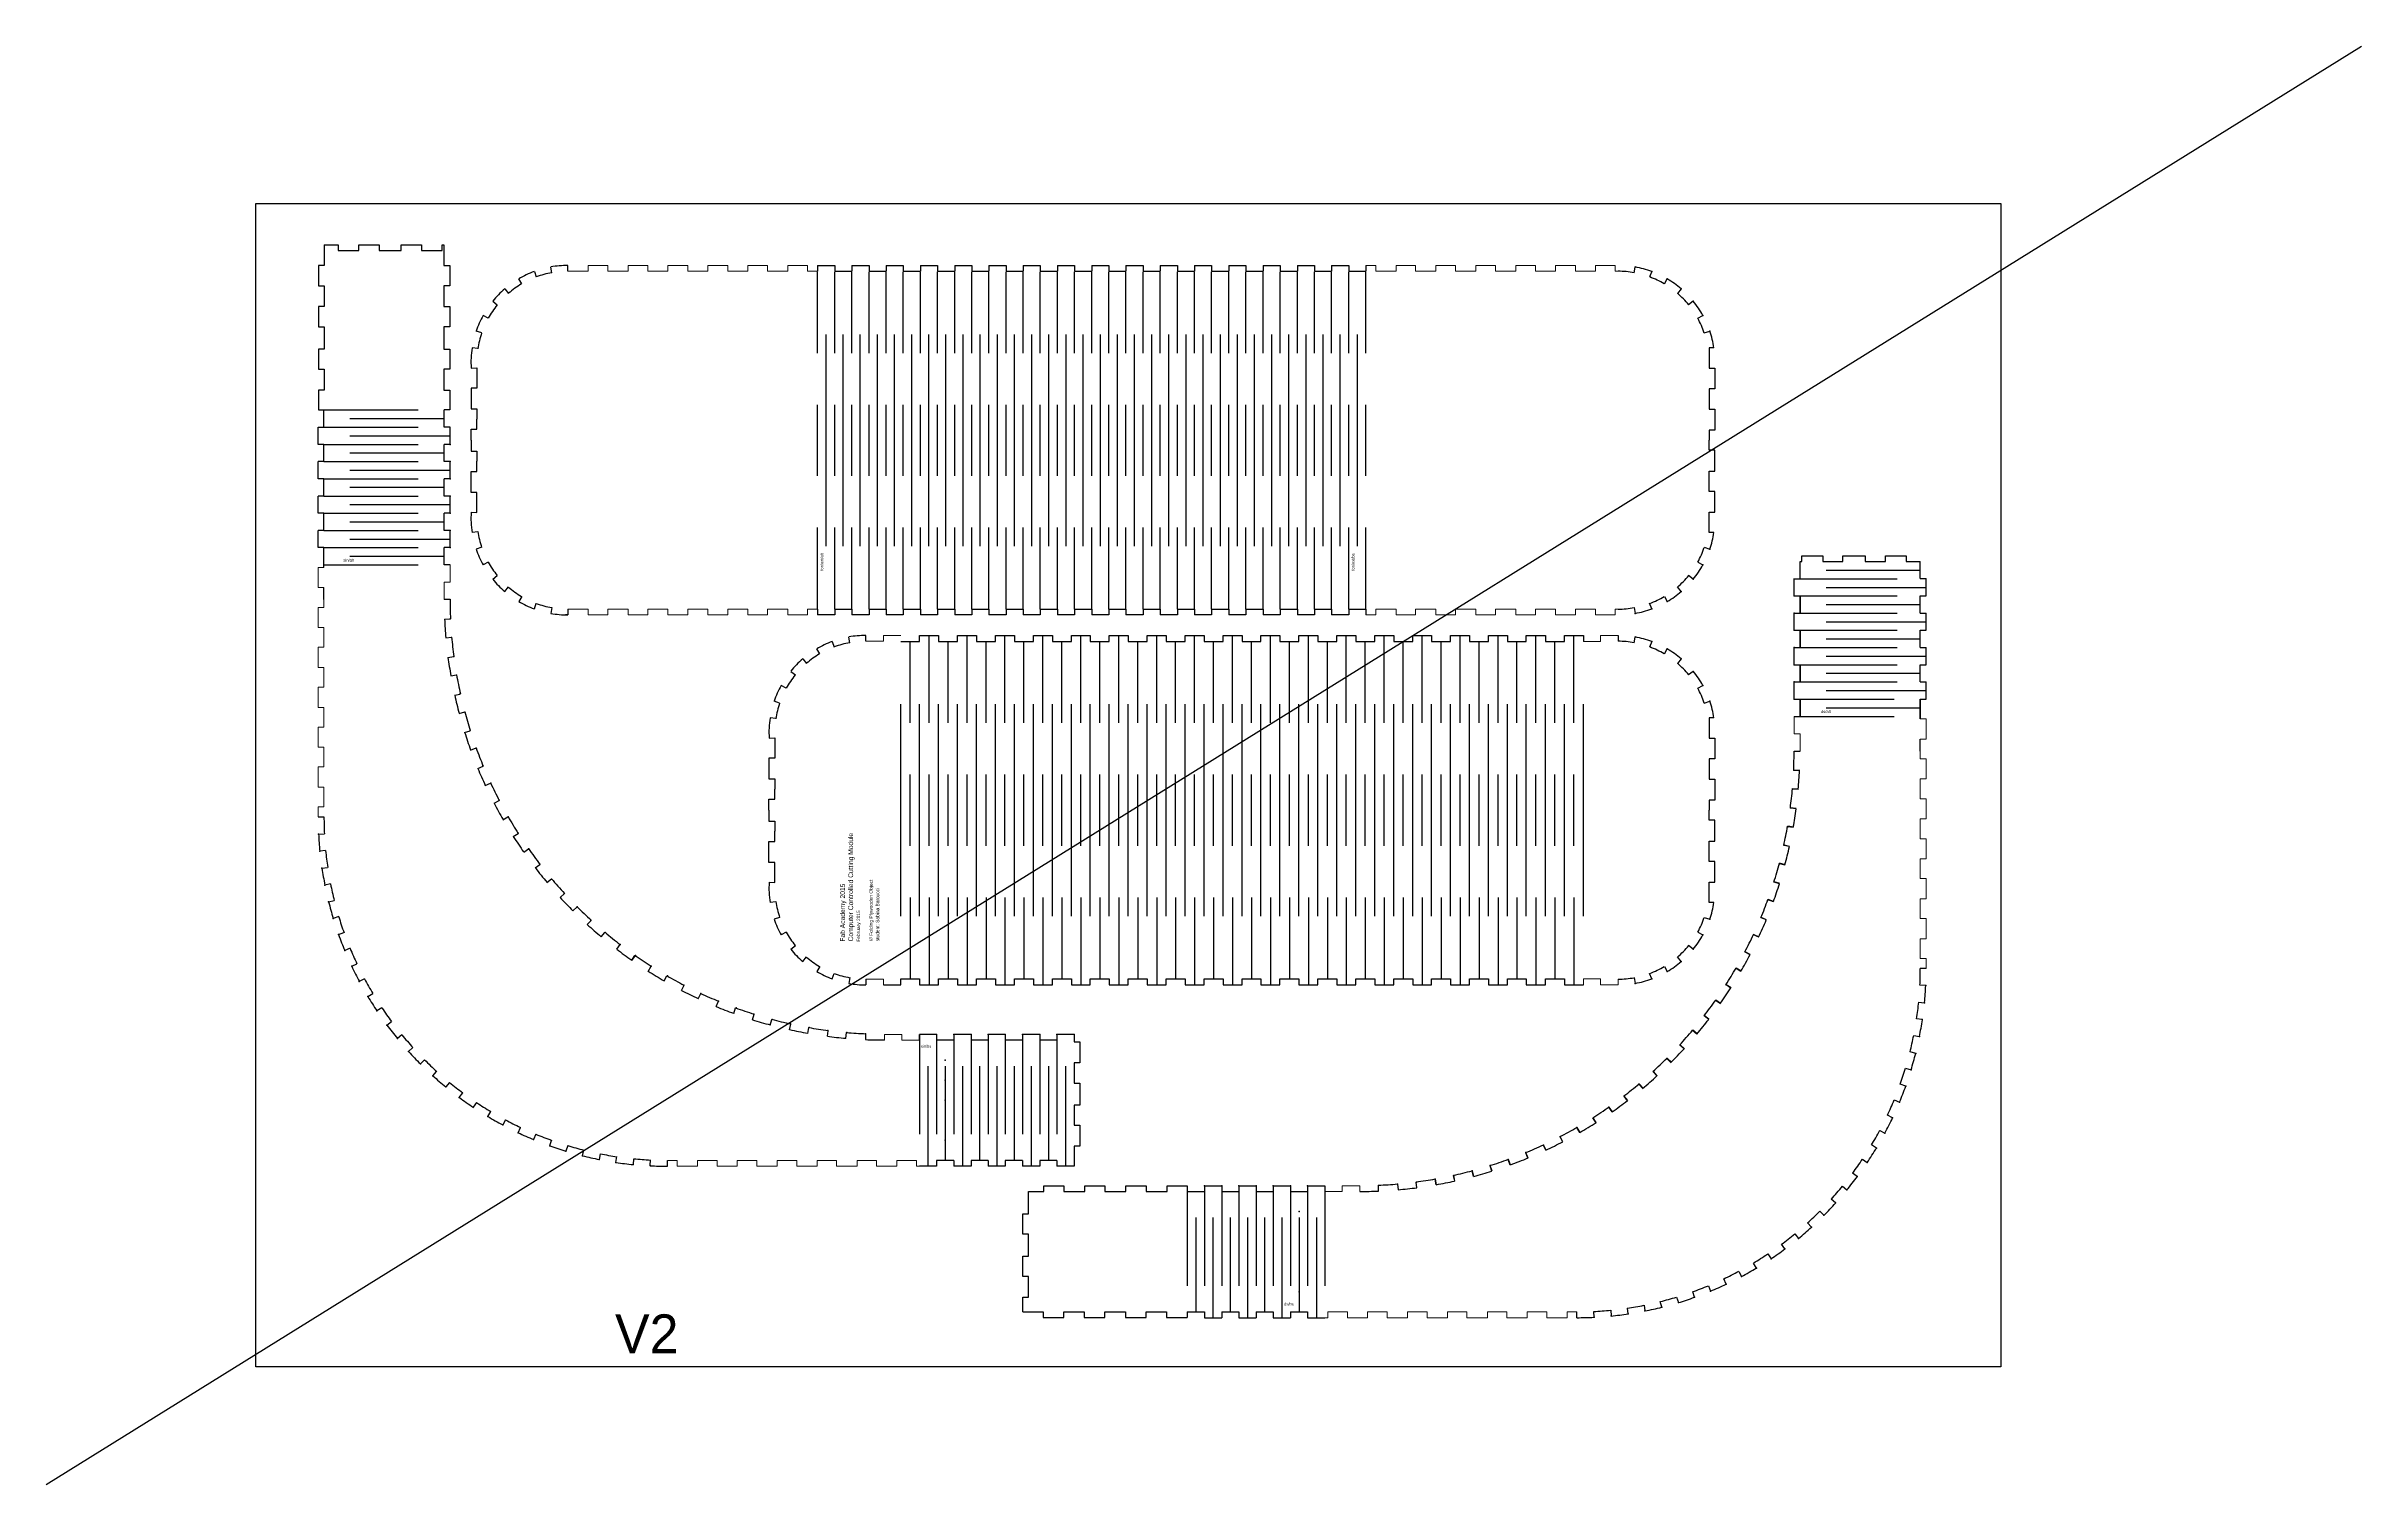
# Model space of a CAD drawing. Header units: millimetres. Extents: x -828 to 5071, y 1205 to 5492.
# Drawn here: x 3682 to 4876, y 2861 to 3603 of the extents above; entities that cross this region are included whole.
import ezdxf

# ---------------------------------------------------------------- set-up
doc = ezdxf.new("R2010")
doc.units = ezdxf.units.MM
doc.layers.get('0').update_dxf_attribs({"true_color": 0xe7f0ff})
doc.layers.add('Layer 1', color=7, linetype='Continuous')

msp = doc.modelspace()

# ---------------------------------------------------------------- linework, layer by layer
at = {"color": 5}
for p, q in [((3789.8, 3522), (4689.8, 3522)), ((3789.8, 2922), (3789.8, 3522)), ((4689.8, 3522), (4689.8, 2922)), ((3825.1, 3500.7), (3825.1, 3490)), ((3886.9, 3500.7), (3886.9, 3490)), ((3825.1, 3490), (3822.1, 3490)), ((3822.1, 3490), (3822.1, 3479.5)), ((3886.9, 3490), (3889.9, 3490)), ((3889.9, 3490), (3889.9, 3479.5)), ((3933.5, 3486.9), (3934.5, 3484.1)), ((3942.5, 3486.2), (3942, 3489.2)), ((3950.8, 3487), (3950.8, 3490)), ((4079.5, 3490), (4088.4, 3490)), ((4079.5, 3490), (4079.5, 3487)), ((4088.4, 3490), (4088.4, 3487)), ((4088.4, 3487), (4097.2, 3487)), ((4097.2, 3490), (4106.1, 3490)), ((4097.2, 3490), (4097.2, 3487)), ((4106.1, 3490), (4106.1, 3487)), ((4106.1, 3487), (4114.9, 3487)), ((4114.9, 3490), (4123.7, 3490)), ((4114.9, 3490), (4114.9, 3487)), ((4123.7, 3490), (4123.7, 3487)), ((4123.7, 3487), (4132.6, 3487)), ((4132.6, 3490), (4141.4, 3490)), ((4132.6, 3490), (4132.6, 3487)), ((4141.4, 3490), (4141.4, 3487)), ((4141.4, 3487), (4150.3, 3487)), ((4150.3, 3490), (4159.1, 3490)), ((4150.3, 3490), (4150.3, 3487)), ((4159.1, 3490), (4159.1, 3487)), ((4159.1, 3487), (4167.9, 3487)), ((4167.9, 3490), (4176.8, 3490)), ((4167.9, 3490), (4167.9, 3487)), ((4176.8, 3490), (4176.8, 3487)), ((4176.8, 3487), (4185.6, 3487)), ((4185.6, 3490), (4194.4, 3490)), ((4185.6, 3490), (4185.6, 3487)), ((4194.4, 3490), (4194.4, 3487)), ((4194.4, 3487), (4203.3, 3487)), ((4203.3, 3490), (4212.1, 3490)), ((4203.3, 3490), (4203.3, 3487)), ((4212.1, 3490), (4212.1, 3487)), ((4212.1, 3487), (4221, 3487)), ((4221, 3490), (4229.8, 3490)), ((4221, 3490), (4221, 3487)), ((4229.8, 3490), (4229.8, 3487)), ((4229.8, 3487), (4238.6, 3487)), ((4238.6, 3490), (4247.5, 3490)), ((4238.6, 3490), (4238.6, 3487)), ((4247.5, 3490), (4247.5, 3487)), ((4247.5, 3487), (4256.3, 3487)), ((4256.3, 3490), (4265.2, 3490)), ((4256.3, 3490), (4256.3, 3487)), ((4265.2, 3490), (4265.2, 3487)), ((4265.2, 3487), (4274, 3487)), ((4274, 3490), (4282.8, 3490)), ((4274, 3490), (4274, 3487)), ((4282.8, 3490), (4282.8, 3487)), ((4282.8, 3487), (4291.7, 3487)), ((4291.7, 3490), (4300.5, 3490)), ((4291.7, 3490), (4291.7, 3487)), ((4300.5, 3490), (4300.5, 3487)), ((4300.5, 3487), (4309.4, 3487)), ((4309.4, 3490), (4318.2, 3490)), ((4309.4, 3490), (4309.4, 3487)), ((4318.2, 3490), (4318.2, 3487)), ((4318.2, 3487), (4327, 3487)), ((4327, 3490), (4335.9, 3490)), ((4327, 3490), (4327, 3487)), ((4335.9, 3490), (4335.9, 3487)), ((4335.9, 3487), (4344.7, 3487)), ((4344.7, 3490), (4353.6, 3490)), ((4344.7, 3490), (4344.7, 3487)), ((4353.6, 3490), (4353.6, 3487)), ((4353.6, 3487), (4362.4, 3487)), ((4362.4, 3490), (4362.4, 3487)), ((4500.7, 3486.2), (4501.2, 3489.2)), ((4509.8, 3486.9), (4508.7, 3484.1)), ((3822.1, 3479.5), (3825.1, 3479.5)), ((3825.1, 3479.5), (3825.1, 3468.8)), ((3889.9, 3479.5), (3886.9, 3479.5)), ((3886.9, 3479.5), (3886.9, 3468.8)), ((3918.3, 3477.9), (3920.2, 3475.6)), ((3927, 3480.5), (3925.5, 3483.1)), ((4516.3, 3480.5), (4517.8, 3483.1)), ((4525, 3477.9), (4523, 3475.6)), ((3825.1, 3468.8), (3822.1, 3468.8)), ((3822.1, 3468.8), (3822.1, 3458.3)), ((3886.9, 3468.8), (3889.9, 3468.8)), ((3889.9, 3468.8), (3889.9, 3458.3)), ((3909.7, 3462.8), (3907.1, 3464.2)), ((3912.1, 3471.6), (3914.4, 3469.7)), ((4531.2, 3471.6), (4528.8, 3469.7)), ((4533.5, 3462.8), (4536.1, 3464.2)), ((3822.1, 3458.3), (3825.1, 3458.3)), ((3825.1, 3458.3), (3825.1, 3446.9)), ((3889.9, 3458.3), (3886.9, 3458.3)), ((3886.9, 3458.3), (3886.9, 3446.9)), ((3906.4, 3455.2), (3903.5, 3456.1)), ((4084, 3345.2), (4084, 3454.4)), ((4092.8, 3345.2), (4092.8, 3454.4)), ((4101.6, 3345.2), (4101.6, 3454.4)), ((4110.5, 3345.2), (4110.5, 3454.4)), ((4119.3, 3345.2), (4119.3, 3454.4)), ((4128.2, 3345.2), (4128.2, 3454.4)), ((4137, 3345.2), (4137, 3454.4)), ((4145.8, 3345.2), (4145.8, 3454.4)), ((4154.7, 3345.2), (4154.7, 3454.4)), ((4163.5, 3345.2), (4163.5, 3454.4)), ((4172.4, 3345.2), (4172.4, 3454.4)), ((4181.2, 3345.2), (4181.2, 3454.4)), ((4190, 3345.2), (4190, 3454.4)), ((4198.9, 3345.2), (4198.9, 3454.4)), ((4207.7, 3345.2), (4207.7, 3454.4)), ((4216.5, 3345.2), (4216.5, 3454.4)), ((4225.4, 3345.2), (4225.4, 3454.4)), ((4234.2, 3345.2), (4234.2, 3454.4)), ((4243.1, 3345.2), (4243.1, 3454.4)), ((4251.9, 3345.2), (4251.9, 3454.4)), ((4260.7, 3345.2), (4260.7, 3454.4)), ((4269.6, 3345.2), (4269.6, 3454.4)), ((4278.4, 3345.2), (4278.4, 3454.4)), ((4287.3, 3345.2), (4287.3, 3454.4)), ((4296.1, 3345.2), (4296.1, 3454.4)), ((4304.9, 3345.2), (4304.9, 3454.4)), ((4313.8, 3345.2), (4313.8, 3454.4)), ((4322.6, 3345.2), (4322.6, 3454.4)), ((4331.5, 3345.2), (4331.5, 3454.4)), ((4340.3, 3345.2), (4340.3, 3454.4)), ((4349.1, 3345.2), (4349.1, 3454.4)), ((4358, 3345.2), (4358, 3454.4)), ((4536.9, 3455.2), (4539.7, 3456.1)), ((3825.1, 3446.9), (3822.1, 3446.9)), ((3822.1, 3446.9), (3822.1, 3436.5)), ((3886.9, 3446.9), (3889.9, 3446.9)), ((3889.9, 3446.9), (3889.9, 3436.5)), ((3904.4, 3447.1), (3901.4, 3447.5)), ((4541.8, 3447.5), (4539.4, 3447.5)), ((4539.4, 3447.5), (4539.4, 3437.1)), ((3822.1, 3436.5), (3825.1, 3436.5)), ((3825.1, 3436.5), (3825.1, 3425.7)), ((3889.9, 3436.5), (3886.9, 3436.5)), ((3886.9, 3436.5), (3886.9, 3425.7)), ((3900.9, 3437.1), (3903.9, 3437.2)), ((3903.9, 3437.2), (3903.9, 3426.8)), ((4539.4, 3437.1), (4542.4, 3437.1)), ((4542.4, 3437.1), (4542.4, 3426.3)), ((3825.1, 3425.7), (3822.1, 3425.7)), ((3822.1, 3425.7), (3822.1, 3415.5)), ((3822.1, 3415.5), (3825, 3415.5)), ((3825, 3406.6), (3825, 3415.5)), ((3825, 3415.5), (3873.5, 3415.5)), ((3886.9, 3425.7), (3889.9, 3425.7)), ((3887, 3406.6), (3887, 3415.5)), ((3889.9, 3415.5), (3887, 3415.5)), ((3889.9, 3425.7), (3889.9, 3415.5)), ((3903.9, 3426.8), (3900.9, 3426.8)), ((3900.9, 3426.8), (3900.9, 3416.1)), ((3900.9, 3416.1), (3903.9, 3416.1)), ((3903.9, 3416.1), (3903.9, 3410.8)), ((4542.4, 3426.3), (4539.4, 3426.3)), ((4539.4, 3426.3), (4539.4, 3415.9)), ((4539.4, 3415.9), (4542.4, 3415.9)), ((4542.4, 3415.9), (4542.4, 3405.1)), ((3822, 3397.7), (3822, 3406.6)), ((3825, 3406.6), (3873.5, 3406.6)), ((3838.4, 3411), (3887, 3411)), ((3890, 3397.7), (3890, 3406.6)), ((3900.9, 3399.9), (3900.9, 3405.6)), ((3900.9, 3405.6), (3903.9, 3405.6)), ((3903.9, 3405.6), (3903.9, 3410.8)), ((4542.4, 3405.1), (4539.4, 3405.1)), ((4539.4, 3405.1), (4539.4, 3399.9)), ((3825, 3397.7), (3822, 3397.7)), ((3825, 3388.9), (3825, 3397.7)), ((3825, 3397.7), (3873.5, 3397.7)), ((3838.4, 3402.2), (3890, 3402.2)), ((3838.4, 3393.3), (3887, 3393.3)), ((3887, 3388.9), (3887, 3397.7)), ((3890, 3397.7), (3887, 3397.7)), ((3900.9, 3399.9), (3900.9, 3394.2)), ((3900.9, 3394.2), (3903.9, 3394.2)), ((3903.9, 3394.2), (3903.9, 3389)), ((4539.4, 3394.7), (4539.4, 3399.9)), ((4542.4, 3394.7), (4539.4, 3394.7)), ((4542.4, 3383.9), (4542.4, 3394.7)), ((3822, 3380), (3822, 3388.9)), ((3825, 3388.9), (3822, 3388.9)), ((3825, 3380), (3822, 3380)), ((3825, 3388.9), (3873.5, 3388.9)), ((3825, 3371.1), (3825, 3380)), ((3825, 3380), (3873.5, 3380)), ((3838.4, 3384.4), (3890, 3384.4)), ((3890, 3388.9), (3887, 3388.9)), ((3887, 3371.1), (3887, 3380)), ((3890, 3380), (3887, 3380)), ((3890, 3380), (3890, 3388.9)), ((3900.9, 3373), (3900.9, 3383.8)), ((3900.9, 3383.8), (3903.9, 3383.8)), ((3903.9, 3383.8), (3903.9, 3389)), ((4539.4, 3373.5), (4539.4, 3383.9)), ((4539.4, 3383.9), (4542.4, 3383.9)), ((3822, 3362.3), (3822, 3371.1)), ((3825, 3371.1), (3822, 3371.1)), ((3825, 3371.1), (3873.5, 3371.1)), ((3838.4, 3375.6), (3887, 3375.6)), ((3890, 3371.1), (3887, 3371.1)), ((3890, 3362.3), (3890, 3371.1)), ((3903.9, 3373), (3900.9, 3373)), ((3903.9, 3362.6), (3903.9, 3373)), ((4542.4, 3373.5), (4539.4, 3373.5)), ((4542.4, 3362.7), (4542.4, 3373.5)), ((3825, 3362.3), (3822, 3362.3)), ((3825, 3353.4), (3825, 3362.3)), ((3825, 3362.3), (3873.5, 3362.3)), ((3838.4, 3366.7), (3890, 3366.7)), ((3838.4, 3357.8), (3887, 3357.8)), ((3887, 3353.4), (3887, 3362.3)), ((3890, 3362.3), (3887, 3362.3)), ((3900.9, 3362.7), (3903.9, 3362.6)), ((4539.4, 3352.3), (4539.4, 3362.7)), ((4539.4, 3362.7), (4542.4, 3362.7)), ((3822, 3344.5), (3822, 3353.4)), ((3825, 3353.4), (3822, 3353.4)), ((3825, 3344.5), (3822, 3344.5)), ((3825, 3353.4), (3873.5, 3353.4)), ((3825, 3335.6), (3825, 3344.5)), ((3825, 3344.5), (3873.5, 3344.5)), ((3838.4, 3348.9), (3890, 3348.9)), ((3890, 3353.4), (3887, 3353.4)), ((3887, 3335.6), (3887, 3344.5)), ((3890, 3344.5), (3887, 3344.5)), ((3890, 3344.5), (3890, 3353.4)), ((3904.4, 3352.7), (3901.4, 3352.3)), ((3906.4, 3344.7), (3903.5, 3343.7)), ((4536.9, 3344.7), (4539.7, 3343.7)), ((4541.8, 3352.3), (4539.4, 3352.3)), ((3825, 3334.3), (3825, 3335.6)), ((3825, 3335.6), (3825, 3335.6)), ((3825, 3335.6), (3873.5, 3335.6)), ((3838.4, 3340.1), (3887, 3340.1)), ((3909.7, 3337), (3907.1, 3335.6)), ((4533.5, 3337), (4536.1, 3335.6)), ((4586.3, 3328.5), (4586.3, 3337.3)), ((4586.3, 3337.3), (4587.2, 3337.3)), ((4586.3, 3328.4), (4586.3, 3337.3)), ((4587.2, 3337.3), (4587.2, 3340.3)), ((4587.2, 3340.3), (4598, 3340.3)), ((4587.2, 3340.3), (4598, 3340.3)), ((4598, 3340.3), (4598, 3337.3)), ((4598, 3337.3), (4608.4, 3337.3)), ((4608.4, 3337.3), (4608.4, 3340.3)), ((4608.4, 3340.3), (4619.8, 3340.3)), ((4608.4, 3340.3), (4619.8, 3340.3)), ((4619.8, 3340.3), (4619.8, 3337.3)), ((4619.8, 3337.3), (4630.3, 3337.3)), ((4630.3, 3337.3), (4630.3, 3340.3)), ((4630.3, 3340.3), (4641, 3340.3)), ((4630.3, 3340.3), (4641, 3340.3)), ((4641, 3340.3), (4641, 3337.3)), ((4641, 3337.3), (4648.3, 3337.3)), ((4648.3, 3328.5), (4648.3, 3337.3)), ((4648.3, 3328.5), (4648.3, 3337.3)), ((3825, 3317.7), (3825, 3323.9)), ((3912.1, 3328.3), (3914.4, 3330.1)), ((3918.3, 3321.9), (3920.2, 3324.2)), ((4525, 3321.9), (4523, 3324.2)), ((4531.2, 3328.3), (4528.8, 3330.1)), ((4583.3, 3319.6), (4583.3, 3328.5)), ((4648.3, 3328.5), (4651.3, 3328.5)), ((4651.3, 3319.6), (4651.3, 3328.5)), ((3890, 3317.8), (3887, 3317.8)), ((3887.2, 3307.6), (3890.2, 3307.8)), ((3927, 3319.3), (3925.5, 3316.8)), ((3933.5, 3312.9), (3934.5, 3315.8)), ((3942.5, 3313.6), (3942, 3310.6)), ((3950.8, 3309.8), (3949.5, 3309.8)), ((3950.8, 3312.8), (3950.8, 3309.8)), ((3950.8, 3312.8), (3950.8, 3309.8)), ((4079.5, 3312.8), (4079.5, 3309.8)), ((4088.4, 3309.8), (4079.5, 3309.8)), ((4088.4, 3312.8), (4088.4, 3309.8)), ((4088.4, 3312.8), (4097.2, 3312.8)), ((4097.2, 3312.8), (4097.2, 3309.8)), ((4106.1, 3309.8), (4097.2, 3309.8)), ((4106.1, 3312.8), (4106.1, 3309.8)), ((4106.1, 3312.8), (4114.9, 3312.8)), ((4114.9, 3312.8), (4114.9, 3309.8)), ((4123.7, 3309.8), (4114.9, 3309.8)), ((4123.7, 3312.8), (4123.7, 3309.8)), ((4123.7, 3312.8), (4132.6, 3312.8)), ((4132.6, 3312.8), (4132.6, 3309.8)), ((4141.4, 3309.8), (4132.6, 3309.8)), ((4141.4, 3312.8), (4141.4, 3309.8)), ((4141.4, 3312.8), (4150.3, 3312.8)), ((4150.3, 3312.8), (4150.3, 3309.8)), ((4159.1, 3309.8), (4150.3, 3309.8)), ((4159.1, 3312.8), (4159.1, 3309.8)), ((4159.1, 3312.8), (4167.9, 3312.8)), ((4167.9, 3312.8), (4167.9, 3309.8)), ((4176.8, 3309.8), (4167.9, 3309.8)), ((4176.8, 3312.8), (4176.8, 3309.8)), ((4176.8, 3312.8), (4185.6, 3312.8)), ((4185.6, 3312.8), (4185.6, 3309.8)), ((4194.4, 3309.8), (4185.6, 3309.8)), ((4194.4, 3312.8), (4194.4, 3309.8)), ((4194.4, 3312.8), (4203.3, 3312.8)), ((4203.3, 3312.8), (4203.3, 3309.8)), ((4212.1, 3309.8), (4203.3, 3309.8)), ((4212.1, 3312.8), (4212.1, 3309.8)), ((4212.1, 3312.8), (4221, 3312.8)), ((4221, 3312.8), (4221, 3309.8)), ((4229.8, 3309.8), (4221, 3309.8)), ((4229.8, 3312.8), (4229.8, 3309.8)), ((4229.8, 3312.8), (4238.6, 3312.8)), ((4238.6, 3312.8), (4238.6, 3309.8)), ((4247.5, 3309.8), (4238.6, 3309.8)), ((4247.5, 3312.8), (4247.5, 3309.8)), ((4247.5, 3312.8), (4256.3, 3312.8)), ((4256.3, 3312.8), (4256.3, 3309.8)), ((4265.2, 3309.8), (4256.3, 3309.8)), ((4265.2, 3312.8), (4265.2, 3309.8)), ((4265.2, 3312.8), (4274, 3312.8)), ((4274, 3312.8), (4274, 3309.8)), ((4282.8, 3309.8), (4274, 3309.8)), ((4282.8, 3312.8), (4282.8, 3309.8)), ((4282.8, 3312.8), (4291.7, 3312.8)), ((4291.7, 3312.8), (4291.7, 3309.8)), ((4300.5, 3309.8), (4291.7, 3309.8)), ((4300.5, 3312.8), (4300.5, 3309.8)), ((4300.5, 3312.8), (4309.4, 3312.8)), ((4309.4, 3312.8), (4309.4, 3309.8)), ((4318.2, 3309.8), (4309.4, 3309.8)), ((4318.2, 3312.8), (4318.2, 3309.8)), ((4318.2, 3312.8), (4327, 3312.8)), ((4327, 3312.8), (4327, 3309.8)), ((4335.9, 3309.8), (4327, 3309.8)), ((4335.9, 3312.8), (4335.9, 3309.8)), ((4335.9, 3312.8), (4344.7, 3312.8)), ((4344.7, 3312.8), (4344.7, 3309.8)), ((4353.6, 3309.8), (4344.7, 3309.8)), ((4353.6, 3312.8), (4353.6, 3309.8)), ((4353.6, 3312.8), (4362.4, 3312.8)), ((4362.4, 3312.8), (4362.4, 3309.8)), ((4500.7, 3313.6), (4501.2, 3310.6)), ((4509.8, 3312.9), (4508.7, 3315.8)), ((4516.3, 3319.3), (4517.8, 3316.8)), ((4583.3, 3319.6), (4586.3, 3319.6)), ((4583.3, 3301.9), (4583.3, 3310.7)), ((4583.3, 3310.7), (4586.3, 3310.7)), ((4586.3, 3310.7), (4586.3, 3319.6)), ((4586.3, 3319.6), (4586.3, 3310.7)), ((4648.3, 3310.7), (4648.3, 3319.6)), ((4648.3, 3319.6), (4651.3, 3319.6)), ((4648.3, 3310.7), (4648.3, 3319.6)), ((4648.3, 3310.7), (4651.3, 3310.7)), ((4651.3, 3301.9), (4651.3, 3310.7)), ((3887.8, 3298), (3890.8, 3298.3)), ((4087.1, 3296.1), (4088.2, 3293.2)), ((4096.2, 3295.4), (4095.7, 3298.4)), ((4104.5, 3296.2), (4104.5, 3299.2)), ((4122.5, 3296.1), (4132.2, 3296.1)), ((4127.4, 3254.1), (4127.4, 3296.1)), ((4132.2, 3296.1), (4132.2, 3299.2)), ((4132.2, 3299.2), (4142, 3299.2)), ((4137.1, 3254.1), (4137.1, 3299.2)), ((4142, 3299.2), (4142, 3296.1)), ((4142, 3296.1), (4151.8, 3296.1)), ((4146.9, 3254.1), (4146.9, 3296.1)), ((4151.8, 3296.1), (4151.8, 3299.2)), ((4151.8, 3299.2), (4161.6, 3299.2)), ((4156.7, 3254.1), (4156.7, 3299.2)), ((4161.6, 3299.2), (4161.6, 3296.1)), ((4161.6, 3296.1), (4171.4, 3296.1)), ((4166.5, 3254.1), (4166.5, 3296.1)), ((4171.4, 3296.1), (4171.4, 3299.2)), ((4171.4, 3299.2), (4181.1, 3299.2)), ((4176.2, 3254.1), (4176.2, 3299.2)), ((4181.1, 3299.2), (4181.1, 3296.1)), ((4181.1, 3296.1), (4190.9, 3296.1)), ((4186, 3254.1), (4186, 3296.1)), ((4190.9, 3296.1), (4190.9, 3299.2)), ((4190.9, 3299.2), (4200.7, 3299.2)), ((4195.8, 3254.1), (4195.8, 3299.2)), ((4200.7, 3299.2), (4200.7, 3296.1)), ((4200.7, 3296.1), (4210.5, 3296.1)), ((4205.6, 3254.1), (4205.6, 3296.1)), ((4210.5, 3296.1), (4210.5, 3299.2)), ((4210.5, 3299.2), (4220.2, 3299.2)), ((4215.4, 3254.1), (4215.4, 3299.2)), ((4220.2, 3299.2), (4220.2, 3296.1)), ((4220.2, 3296.1), (4230, 3296.1)), ((4225.1, 3254.1), (4225.1, 3296.1)), ((4230, 3296.1), (4230, 3299.2)), ((4230, 3299.2), (4239.8, 3299.2)), ((4234.9, 3254.1), (4234.9, 3299.2)), ((4239.8, 3299.2), (4239.8, 3296.1)), ((4239.8, 3296.1), (4249.6, 3296.1)), ((4244.7, 3254.1), (4244.7, 3296.1)), ((4249.6, 3296.1), (4249.6, 3299.2)), ((4249.6, 3299.2), (4259.4, 3299.2)), ((4254.5, 3254.1), (4254.5, 3299.2)), ((4259.4, 3299.2), (4259.4, 3296.1)), ((4259.4, 3296.1), (4269.1, 3296.1)), ((4264.2, 3254.1), (4264.2, 3296.1)), ((4269.1, 3296.1), (4269.1, 3299.2)), ((4269.1, 3299.2), (4278.9, 3299.2)), ((4274, 3254.1), (4274, 3299.2)), ((4278.9, 3299.2), (4278.9, 3296.1)), ((4278.9, 3296.1), (4288.7, 3296.1)), ((4283.8, 3254.1), (4283.8, 3296.1)), ((4288.7, 3296.1), (4288.7, 3299.2)), ((4288.7, 3299.2), (4298.5, 3299.2)), ((4293.6, 3254.1), (4293.6, 3299.2)), ((4298.5, 3299.2), (4298.5, 3296.1)), ((4298.5, 3296.1), (4308.2, 3296.1)), ((4303.4, 3254.1), (4303.4, 3296.1)), ((4308.2, 3296.1), (4308.2, 3299.2)), ((4308.2, 3299.2), (4318, 3299.2)), ((4313.1, 3254.1), (4313.1, 3299.2)), ((4318, 3299.2), (4318, 3296.1)), ((4318, 3296.1), (4327.8, 3296.1)), ((4322.9, 3254.1), (4322.9, 3296.1)), ((4327.8, 3296.1), (4327.8, 3299.2)), ((4327.8, 3299.2), (4337.6, 3299.2)), ((4332.7, 3254.1), (4332.7, 3299.2)), ((4337.6, 3299.2), (4337.6, 3296.1)), ((4337.6, 3296.1), (4347.4, 3296.1)), ((4342.5, 3254.1), (4342.5, 3296.1)), ((4347.4, 3296.1), (4347.4, 3299.2)), ((4347.4, 3299.2), (4357.1, 3299.2)), ((4352.2, 3254.1), (4352.2, 3299.2)), ((4357.1, 3299.2), (4357.1, 3296.1)), ((4357.1, 3296.1), (4366.9, 3296.1)), ((4362, 3254.1), (4362, 3296.1)), ((4366.9, 3296.1), (4366.9, 3299.2)), ((4366.9, 3299.2), (4376.7, 3299.2)), ((4371.8, 3254.1), (4371.8, 3299.2)), ((4376.7, 3299.2), (4376.7, 3296.1)), ((4376.7, 3296.1), (4386.5, 3296.1)), ((4381.6, 3254.1), (4381.6, 3296.1)), ((4386.5, 3296.1), (4386.5, 3299.2)), ((4386.5, 3299.2), (4396.2, 3299.2)), ((4391.4, 3254.1), (4391.4, 3299.2)), ((4396.2, 3299.2), (4396.2, 3296.1)), ((4396.2, 3296.1), (4406, 3296.1)), ((4401.1, 3254.1), (4401.1, 3296.1)), ((4406, 3296.1), (4406, 3299.2)), ((4406, 3299.2), (4415.8, 3299.2)), ((4410.9, 3254.1), (4410.9, 3299.2)), ((4415.8, 3299.2), (4415.8, 3296.1)), ((4415.8, 3296.1), (4425.6, 3296.1)), ((4420.7, 3254.1), (4420.7, 3296.1)), ((4425.6, 3296.1), (4425.6, 3299.2)), ((4425.6, 3299.2), (4435.4, 3299.2)), ((4430.5, 3254.1), (4430.5, 3299.2)), ((4435.4, 3299.2), (4435.4, 3296.1)), ((4435.4, 3296.1), (4445.1, 3296.1)), ((4440.2, 3254.1), (4440.2, 3296.1)), ((4445.1, 3296.1), (4445.1, 3299.2)), ((4445.1, 3299.2), (4454.9, 3299.2)), ((4450, 3254.1), (4450, 3299.2)), ((4454.9, 3299.2), (4454.9, 3296.1)), ((4454.9, 3296.1), (4464.7, 3296.1)), ((4459.8, 3254.1), (4459.8, 3296.1)), ((4464.7, 3296.1), (4464.7, 3299.2)), ((4464.7, 3299.2), (4474.5, 3299.2)), ((4469.6, 3254.1), (4469.6, 3299.2)), ((4474.5, 3299.2), (4474.5, 3296.1)), ((4492.4, 3299.1), (4492.4, 3296.2)), ((4500.7, 3295.4), (4501.2, 3298.4)), ((4509.8, 3296.1), (4508.7, 3293.2)), ((4583.3, 3301.9), (4586.3, 3301.9)), ((4586.3, 3293), (4586.3, 3301.9)), ((4586.3, 3301.9), (4586.3, 3293)), ((4648.3, 3293), (4648.3, 3301.9)), ((4648.3, 3301.9), (4651.3, 3301.9)), ((4648.3, 3293), (4648.3, 3301.9)), ((3888.9, 3287.9), (3891.9, 3288.3)), ((4071.9, 3287.1), (4073.9, 3284.8)), ((4080.7, 3289.7), (4079.1, 3292.3)), ((4516.3, 3289.7), (4517.8, 3292.3)), ((4525, 3287.1), (4523, 3284.8)), ((4583.3, 3284.1), (4583.3, 3293)), ((4583.3, 3293), (4586.3, 3293)), ((4583.3, 3284.1), (4586.3, 3284.1)), ((4586.3, 3275.3), (4586.3, 3284.1)), ((4586.3, 3284.1), (4586.3, 3275.3)), ((4648.3, 3293), (4651.3, 3293)), ((4648.3, 3275.3), (4648.3, 3284.1)), ((4648.3, 3284.1), (4651.3, 3284.1)), ((4648.3, 3275.3), (4648.3, 3284.1)), ((4651.3, 3284.1), (4651.3, 3293)), ((3890.4, 3278.4), (3893.4, 3278.9)), ((4063.4, 3272), (4060.8, 3273.4)), ((4065.8, 3280.7), (4068.1, 3278.9)), ((4531.2, 3280.7), (4528.8, 3278.9)), ((4533.5, 3272), (4536.1, 3273.4)), ((4583.3, 3266.4), (4583.3, 3275.3)), ((4583.3, 3275.3), (4586.3, 3275.3)), ((4648.3, 3275.3), (4651.3, 3275.3)), ((4651.3, 3266.4), (4651.3, 3275.3)), ((3892.4, 3268.4), (3895.3, 3269)), ((4060, 3264.3), (4057.2, 3265.3)), ((4122.5, 3154.5), (4122.5, 3263.7)), ((4132.2, 3154.5), (4132.2, 3263.7)), ((4142, 3154.5), (4142, 3263.7)), ((4151.8, 3154.5), (4151.8, 3263.7)), ((4161.6, 3154.5), (4161.6, 3263.7)), ((4171.4, 3154.5), (4171.4, 3263.7)), ((4181.1, 3154.5), (4181.1, 3263.7)), ((4190.9, 3154.5), (4190.9, 3263.7)), ((4200.7, 3154.5), (4200.7, 3263.7)), ((4210.5, 3154.5), (4210.5, 3263.7)), ((4220.2, 3154.5), (4220.2, 3263.7)), ((4230, 3154.5), (4230, 3263.7)), ((4239.8, 3154.5), (4239.8, 3263.7)), ((4249.6, 3154.5), (4249.6, 3263.7)), ((4259.4, 3154.5), (4259.4, 3263.7)), ((4269.1, 3154.5), (4269.1, 3263.7)), ((4278.9, 3154.5), (4278.9, 3263.7)), ((4288.7, 3154.5), (4288.7, 3263.7)), ((4298.5, 3154.5), (4298.5, 3263.7)), ((4308.2, 3154.5), (4308.2, 3263.7)), ((4318, 3154.5), (4318, 3263.7)), ((4327.8, 3154.5), (4327.8, 3263.7)), ((4337.6, 3154.5), (4337.6, 3263.7)), ((4347.4, 3154.5), (4347.4, 3263.7)), ((4357.1, 3154.5), (4357.1, 3263.7)), ((4366.9, 3154.5), (4366.9, 3263.7)), ((4376.7, 3154.5), (4376.7, 3263.7)), ((4386.5, 3154.5), (4386.5, 3263.7)), ((4396.2, 3154.5), (4396.2, 3263.7)), ((4406, 3154.5), (4406, 3263.7)), ((4415.8, 3154.5), (4415.8, 3263.7)), ((4425.6, 3154.5), (4425.6, 3263.7)), ((4435.4, 3154.5), (4435.4, 3263.7)), ((4445.1, 3154.5), (4445.1, 3263.7)), ((4454.9, 3154.5), (4454.9, 3263.7)), ((4464.7, 3154.5), (4464.7, 3263.7)), ((4474.5, 3154.5), (4474.5, 3263.7)), ((4536.9, 3264.3), (4539.7, 3265.3)), ((4583.3, 3266.4), (4586.3, 3266.4)), ((4586.3, 3257.5), (4586.3, 3266.4)), ((4586.3, 3266.4), (4586.3, 3257.5)), ((4648.3, 3257.5), (4648.3, 3266.4)), ((4648.3, 3266.4), (4651.3, 3266.4)), ((4648.3, 3266.4), (4648.3, 3256.2)), ((3894.7, 3259), (3897.6, 3259.8)), ((3897.5, 3249.2), (3900.4, 3250.1)), ((4058.1, 3256.3), (4055.1, 3256.7)), ((4541.8, 3256.7), (4539.4, 3256.7)), ((4539.4, 3256.7), (4539.4, 3246.3)), ((4583.3, 3257.5), (4586.3, 3257.5)), ((4648.3, 3256.2), (4648.3, 3257.5)), ((4648.3, 3257.5), (4648.3, 3257.5)), ((3900.6, 3240.1), (3903.5, 3241.2)), ((4054.6, 3246.3), (4057.5, 3246.4)), ((4057.5, 3246.4), (4057.5, 3236)), ((4539.4, 3246.3), (4542.4, 3246.3)), ((4542.4, 3246.3), (4542.4, 3235.5)), ((4583.3, 3239.6), (4586.3, 3239.6)), ((4583.3, 3239.6), (4583.3, 3239.6)), ((4648.3, 3239.6), (4648.3, 3245.7)), ((3904.3, 3230.6), (3907.1, 3231.8)), ((4057.5, 3236), (4054.5, 3236)), ((4054.5, 3236), (4054.5, 3225.2)), ((4054.5, 3225.2), (4057.5, 3225.2)), ((4057.5, 3225.2), (4057.5, 3220)), ((4127.4, 3190.7), (4127.4, 3227.5)), ((4137.1, 3190.7), (4137.1, 3227.5)), ((4146.9, 3190.7), (4146.9, 3227.5)), ((4156.7, 3190.7), (4156.7, 3227.5)), ((4166.5, 3190.7), (4166.5, 3227.5)), ((4176.2, 3190.7), (4176.2, 3227.5)), ((4186, 3190.7), (4186, 3227.5)), ((4195.8, 3190.7), (4195.8, 3227.5)), ((4205.6, 3190.7), (4205.6, 3227.5)), ((4215.4, 3190.7), (4215.4, 3227.5)), ((4225.1, 3190.7), (4225.1, 3227.5)), ((4234.9, 3190.7), (4234.9, 3227.5)), ((4244.7, 3190.7), (4244.7, 3227.5)), ((4254.5, 3190.7), (4254.5, 3227.5)), ((4264.2, 3190.7), (4264.2, 3227.5)), ((4274, 3190.7), (4274, 3227.5)), ((4283.8, 3190.7), (4283.8, 3227.5)), ((4293.6, 3190.7), (4293.6, 3227.5)), ((4303.4, 3190.7), (4303.4, 3227.5)), ((4313.1, 3190.7), (4313.1, 3227.5)), ((4322.9, 3190.7), (4322.9, 3227.5)), ((4332.7, 3190.7), (4332.7, 3227.5)), ((4342.5, 3190.7), (4342.5, 3227.5)), ((4352.2, 3190.7), (4352.2, 3227.5)), ((4362, 3190.7), (4362, 3227.5)), ((4371.8, 3190.7), (4371.8, 3227.5)), ((4381.6, 3190.7), (4381.6, 3227.5)), ((4391.4, 3190.7), (4391.4, 3227.5)), ((4401.1, 3190.7), (4401.1, 3227.5)), ((4410.9, 3190.7), (4410.9, 3227.5)), ((4420.7, 3190.7), (4420.7, 3227.5)), ((4430.5, 3190.7), (4430.5, 3227.5)), ((4440.2, 3190.7), (4440.2, 3227.5)), ((4450, 3190.7), (4450, 3227.5)), ((4459.8, 3190.7), (4459.8, 3227.5)), ((4469.6, 3190.7), (4469.6, 3227.5)), ((4542.4, 3235.5), (4539.4, 3235.5)), ((4539.4, 3235.5), (4539.4, 3225.1)), ((4539.4, 3225.1), (4542.4, 3225.1)), ((4542.4, 3225.1), (4542.4, 3214.3)), ((4586.1, 3229.5), (4583.1, 3229.6)), ((3908.2, 3221.8), (3910.9, 3223.1)), ((3912.7, 3212.7), (3915.4, 3214.1)), ((4054.5, 3209.1), (4054.5, 3214.8)), ((4054.5, 3214.8), (4057.5, 3214.8)), ((4057.5, 3214.8), (4057.5, 3220)), ((4542.4, 3214.3), (4539.4, 3214.3)), ((4539.4, 3214.3), (4539.4, 3209.1)), ((4585.4, 3219.9), (4582.4, 3220.2)), ((4585.4, 3219.8), (4582.4, 3220)), ((3822, 3205.6), (3825, 3205.6)), ((3917.3, 3204.2), (3919.9, 3205.7)), ((4054.5, 3209.1), (4054.5, 3203.4)), ((4054.5, 3203.4), (4057.5, 3203.4)), ((4057.5, 3203.4), (4057.5, 3198.2)), ((4539.4, 3203.9), (4539.4, 3209.1)), ((4542.4, 3203.9), (4539.4, 3203.9)), ((4542.4, 3193.1), (4542.4, 3203.9)), ((4582.9, 3200.3), (4579.9, 3200.8)), ((4582.8, 3200.1), (4579.9, 3200.6)), ((4584.3, 3209.8), (4581.3, 3210.2)), ((4584.3, 3209.9), (4581.4, 3210.3)), ((3822.2, 3196.8), (3825.2, 3196.9)), ((3922.6, 3195.5), (3925.2, 3197.1)), ((3928, 3187.5), (3930.4, 3189.2)), ((4054.5, 3182.2), (4054.5, 3192.9)), ((4054.5, 3192.9), (4057.5, 3192.9)), ((4057.5, 3192.9), (4057.5, 3198.2)), ((4539.4, 3182.7), (4539.4, 3193.1)), ((4539.4, 3193.1), (4542.4, 3193.1)), ((4580.9, 3190.3), (4577.9, 3190.9)), ((4580.9, 3190.4), (4578, 3191)), ((3825.8, 3188.3), (3822.8, 3188)), ((3823.9, 3179.2), (3826.9, 3179.6)), ((3934, 3179.3), (3936.4, 3181.1)), ((4057.5, 3182.2), (4054.5, 3182.2)), ((4057.5, 3171.8), (4057.5, 3182.2)), ((4542.4, 3182.7), (4539.4, 3182.7)), ((4542.4, 3171.9), (4542.4, 3182.7)), ((4578.5, 3180.8), (4575.6, 3181.5)), ((4578.5, 3180.8), (4575.6, 3181.5)), ((4578.6, 3180.9), (4575.7, 3181.7)), ((3828.4, 3171.1), (3825.4, 3170.5)), ((3940, 3171.8), (3942.3, 3173.7)), ((3946.8, 3164.1), (3949, 3166.2)), ((4054.6, 3171.9), (4057.5, 3171.8)), ((4539.4, 3161.5), (4539.4, 3171.9)), ((4539.4, 3171.9), (4542.4, 3171.9)), ((4575.8, 3171.3), (4572.9, 3172.2)), ((4575.7, 3171.1), (4572.9, 3172)), ((3827.4, 3161.9), (3830.3, 3162.6)), ((3832.6, 3154.2), (3829.7, 3153.3)), ((3953.4, 3157.2), (3955.5, 3159.3)), ((4058.1, 3161.9), (4055.1, 3161.5)), ((4060, 3153.8), (4057.2, 3152.9)), ((4127.4, 3164.1), (4127.4, 3122.1)), ((4137.1, 3164.1), (4137.1, 3119)), ((4146.9, 3164.1), (4146.9, 3122.1)), ((4156.7, 3164.1), (4156.7, 3119)), ((4166.5, 3164.1), (4166.5, 3122.1)), ((4176.2, 3164.1), (4176.2, 3119)), ((4186, 3164.1), (4186, 3122.1)), ((4195.8, 3164.1), (4195.8, 3119)), ((4205.6, 3164.1), (4205.6, 3122.1)), ((4215.4, 3164.1), (4215.4, 3119)), ((4225.1, 3164.1), (4225.1, 3122.1)), ((4234.9, 3164.1), (4234.9, 3119)), ((4244.7, 3164.1), (4244.7, 3122.1)), ((4254.5, 3164.1), (4254.5, 3119)), ((4264.2, 3164.1), (4264.2, 3122.1)), ((4274, 3164.1), (4274, 3119)), ((4283.8, 3164.1), (4283.8, 3122.1)), ((4293.6, 3164.1), (4293.6, 3119)), ((4303.4, 3164.1), (4303.4, 3122.1)), ((4313.1, 3164.1), (4313.1, 3119)), ((4322.9, 3164.1), (4322.9, 3122.1)), ((4332.7, 3164.1), (4332.7, 3119)), ((4342.5, 3164.1), (4342.5, 3122.1)), ((4352.2, 3164.1), (4352.2, 3119)), ((4362, 3164.1), (4362, 3122.1)), ((4371.8, 3164.1), (4371.8, 3119)), ((4381.6, 3164.1), (4381.6, 3122.1)), ((4391.4, 3164.1), (4391.4, 3119)), ((4401.1, 3164.1), (4401.1, 3122.1)), ((4410.9, 3164.1), (4410.9, 3119)), ((4420.7, 3164.1), (4420.7, 3122.1)), ((4430.5, 3164.1), (4430.5, 3119)), ((4440.2, 3164.1), (4440.2, 3122.1)), ((4450, 3164.1), (4450, 3119)), ((4459.8, 3164.1), (4459.8, 3122.1)), ((4469.6, 3164.1), (4469.6, 3119)), ((4536.9, 3153.8), (4539.7, 3152.9)), ((4541.8, 3161.5), (4539.4, 3161.5)), ((4569, 3152.6), (4566.2, 3153.8)), ((4568.9, 3152.5), (4566.2, 3153.6)), ((4572.6, 3162), (4569.8, 3163)), ((4572.6, 3161.9), (4569.8, 3162.9)), ((3832.5, 3145), (3835.3, 3146)), ((3960.8, 3150.1), (3962.8, 3152.3)), ((3968, 3143.8), (3969.9, 3146.1)), ((4063.4, 3146.2), (4060.8, 3144.8)), ((4533.5, 3146.2), (4536.1, 3144.8)), ((4565.1, 3143.7), (4562.3, 3145)), ((4565, 3143.6), (4562.3, 3144.8)), ((3838.5, 3137.9), (3835.7, 3136.7)), ((3839.3, 3128.6), (3842, 3129.9)), ((3976, 3137.4), (3977.8, 3139.8)), ((3983.7, 3131.7), (3985.4, 3134.2)), ((3983.8, 3131.6), (3985.6, 3134.1)), ((4065.8, 3137.4), (4068.1, 3139.3)), ((4071.9, 3131.1), (4073.9, 3133.4)), ((4525, 3131.1), (4523, 3133.4)), ((4531.2, 3137.4), (4528.8, 3139.3)), ((4560.5, 3134.5), (4557.9, 3135.9)), ((4560.6, 3134.7), (4558, 3136.1)), ((3845.9, 3122.1), (3843.2, 3120.7)), ((3992.2, 3126), (3993.8, 3128.6)), ((4000.4, 3121.1), (4001.9, 3123.7)), ((4009.4, 3116.1), (4010.8, 3118.8)), ((4080.7, 3128.5), (4079.1, 3125.9)), ((4087.1, 3122.1), (4088.2, 3124.9)), ((4096.2, 3122.8), (4095.7, 3119.8)), ((4104.5, 3122), (4104.5, 3119)), ((4113.5, 3119.1), (4122.5, 3119.1)), ((4122.5, 3122.1), (4132.2, 3122.1)), ((4132.2, 3122.1), (4132.2, 3119.1)), ((4132.2, 3122.1), (4132.2, 3119)), ((4132.2, 3119), (4142, 3119)), ((4142, 3119), (4142, 3122.1)), ((4142, 3122.1), (4151.8, 3122.1)), ((4151.8, 3122.1), (4151.8, 3119)), ((4151.8, 3119), (4161.6, 3119)), ((4161.6, 3119), (4161.6, 3122.1)), ((4161.6, 3122.1), (4171.4, 3122.1)), ((4171.4, 3122.1), (4171.4, 3119)), ((4171.4, 3119), (4181.1, 3119)), ((4181.1, 3119), (4181.1, 3122.1)), ((4181.1, 3122.1), (4190.9, 3122.1)), ((4190.9, 3122.1), (4190.9, 3119)), ((4190.9, 3119), (4200.7, 3119)), ((4200.7, 3119), (4200.7, 3122.1)), ((4200.7, 3122.1), (4210.5, 3122.1)), ((4210.5, 3122.1), (4210.5, 3119)), ((4210.5, 3119), (4220.2, 3119)), ((4220.2, 3119), (4220.2, 3122.1)), ((4220.2, 3122.1), (4230, 3122.1)), ((4230, 3122.1), (4230, 3119)), ((4230, 3119), (4239.8, 3119)), ((4239.8, 3119), (4239.8, 3122.1)), ((4239.8, 3122.1), (4249.6, 3122.1)), ((4249.6, 3122.1), (4249.6, 3119)), ((4249.6, 3119), (4259.4, 3119)), ((4259.4, 3119), (4259.4, 3122.1)), ((4259.4, 3122.1), (4269.1, 3122.1)), ((4269.1, 3122.1), (4269.1, 3119)), ((4269.1, 3119), (4278.9, 3119)), ((4278.9, 3119), (4278.9, 3122.1)), ((4278.9, 3122.1), (4288.7, 3122.1)), ((4288.7, 3122.1), (4288.7, 3119)), ((4288.7, 3119), (4298.5, 3119)), ((4298.5, 3119), (4298.5, 3122.1)), ((4298.5, 3122.1), (4308.2, 3122.1)), ((4308.2, 3122.1), (4308.2, 3119)), ((4308.2, 3119), (4318, 3119)), ((4318, 3119), (4318, 3122.1)), ((4318, 3122.1), (4327.8, 3122.1)), ((4327.8, 3122.1), (4327.8, 3119)), ((4327.8, 3119), (4337.6, 3119)), ((4337.6, 3119), (4337.6, 3122.1)), ((4337.6, 3122.1), (4347.4, 3122.1)), ((4347.4, 3122.1), (4347.4, 3119)), ((4347.4, 3119), (4357.1, 3119)), ((4357.1, 3119), (4357.1, 3122.1)), ((4357.1, 3122.1), (4366.9, 3122.1)), ((4366.9, 3122.1), (4366.9, 3119)), ((4366.9, 3119), (4376.7, 3119)), ((4376.7, 3119), (4376.7, 3122.1)), ((4376.7, 3122.1), (4386.5, 3122.1)), ((4386.5, 3122.1), (4386.5, 3119)), ((4386.5, 3119), (4396.2, 3119)), ((4396.2, 3119), (4396.2, 3122.1)), ((4396.2, 3122.1), (4406, 3122.1)), ((4406, 3122.1), (4406, 3119)), ((4406, 3119), (4415.8, 3119)), ((4415.8, 3119), (4415.8, 3122.1)), ((4415.8, 3122.1), (4425.6, 3122.1)), ((4425.6, 3122.1), (4425.6, 3119)), ((4425.6, 3119), (4435.4, 3119)), ((4435.4, 3119), (4435.4, 3122.1)), ((4435.4, 3122.1), (4445.1, 3122.1)), ((4445.1, 3122.1), (4445.1, 3119)), ((4445.1, 3119), (4454.9, 3119)), ((4454.9, 3119), (4454.9, 3122.1)), ((4454.9, 3122.1), (4464.7, 3122.1)), ((4464.7, 3122.1), (4464.7, 3119)), ((4464.7, 3119), (4474.5, 3119)), ((4500.7, 3122.8), (4501.2, 3119.8)), ((4509.8, 3122.1), (4508.7, 3124.9)), ((4516.3, 3128.5), (4517.8, 3125.9)), ((4550.6, 3117.4), (4548.1, 3119)), ((4550.7, 3117.5), (4548.2, 3119.1)), ((4555.9, 3126.1), (4553.3, 3127.6)), ((4555.8, 3126), (4553.3, 3127.5)), ((4651.1, 3118.7), (4648.1, 3118.8)), ((4651.3, 3127.5), (4648.3, 3127.5)), ((3847.6, 3113), (3850.2, 3114.6)), ((3854.8, 3107.2), (3852.3, 3105.6)), ((4018, 3111.9), (4019.3, 3114.6)), ((4027.3, 3107.8), (4028.5, 3110.6)), ((4036.3, 3104.3), (4037.3, 3107.1)), ((4545.2, 3109.3), (4542.7, 3111)), ((4545.3, 3109.4), (4542.8, 3111.1)), ((4647.4, 3110.1), (4650.4, 3109.8)), ((3857.4, 3098.3), (3859.8, 3100.1)), ((3865.2, 3093.3), (3862.9, 3091.4)), ((4046, 3101), (4046.9, 3103.9)), ((4055.2, 3098.3), (4056, 3101.2)), ((4065.1, 3095.9), (4065.8, 3098.8)), ((4074.5, 3094), (4075.1, 3097)), ((4084.6, 3092.5), (4085, 3095.4)), ((4094.2, 3091.4), (4094.4, 3094.4)), ((4104.4, 3090.8), (4104.5, 3093.8)), ((4140.9, 3093.5), (4132.1, 3093.5)), ((4132.1, 3093.5), (4132.1, 3042)), ((4132.1, 3090.5), (4132.1, 3093.5)), ((4140.9, 3093.5), (4140.9, 3090.5)), ((4140.9, 3093.5), (4140.9, 3090.5)), ((4140.9, 3093.5), (4140.9, 3042)), ((4158.7, 3093.5), (4149.8, 3093.5)), ((4149.8, 3093.5), (4149.8, 3090.5)), ((4149.8, 3093.5), (4149.8, 3090.5)), ((4149.8, 3093.5), (4149.8, 3042)), ((4158.7, 3093.5), (4158.7, 3090.5)), ((4158.7, 3093.5), (4158.7, 3090.5)), ((4158.7, 3093.5), (4158.7, 3042)), ((4176.4, 3093.5), (4167.6, 3093.5)), ((4167.6, 3093.5), (4167.6, 3090.5)), ((4167.6, 3093.5), (4167.6, 3090.5)), ((4167.6, 3093.5), (4167.6, 3042)), ((4176.4, 3093.5), (4176.4, 3090.5)), ((4176.4, 3093.5), (4176.4, 3090.5)), ((4176.4, 3093.5), (4176.4, 3042)), ((4194.2, 3093.5), (4185.3, 3093.5)), ((4185.3, 3093.5), (4185.3, 3090.5)), ((4185.3, 3093.5), (4185.3, 3090.5)), ((4194.2, 3093.5), (4194.2, 3090.5)), ((4194.2, 3093.5), (4194.2, 3090.5)), ((4211.9, 3093.5), (4203, 3093.5)), ((4203, 3093.5), (4203, 3090.5)), ((4203, 3093.5), (4203, 3090.5)), ((4211.9, 3093.5), (4211.9, 3089.6)), ((4533.1, 3093.6), (4530.8, 3095.5)), ((4533.2, 3093.7), (4530.9, 3095.6)), ((4539.3, 3101.2), (4536.9, 3103)), ((4539.3, 3101.3), (4537, 3103.1)), ((4644.9, 3092.9), (4647.8, 3092.4)), ((4649.3, 3101.1), (4646.4, 3101.5)), ((3868.6, 3084.7), (3870.9, 3086.7)), ((4149.8, 3090.5), (4140.9, 3090.5)), ((4167.6, 3090.5), (4158.7, 3090.5)), ((4185.3, 3090.5), (4176.4, 3090.5)), ((4185.3, 3090.5), (4185.3, 3042)), ((4203, 3090.5), (4194.2, 3090.5)), ((4194.2, 3090.5), (4194.2, 3042)), ((4203, 3090.5), (4203, 3042)), ((4211.9, 3089.6), (4214.9, 3089.6)), ((4214.9, 3089.6), (4214.9, 3078.9)), ((4519.8, 3078.9), (4517.6, 3081.1)), ((4519.8, 3078.9), (4517.6, 3081.1)), ((4519.9, 3079.1), (4517.7, 3081.2)), ((4526.5, 3086), (4524.3, 3088)), ((4526.6, 3086.1), (4524.4, 3088.1)), ((4526.6, 3086.1), (4524.4, 3088.1)), ((4645.9, 3083.7), (4643, 3084.5)), ((3876.8, 3080.4), (3874.7, 3078.3)), ((3881.1, 3072.2), (3883.1, 3074.4)), ((4136.5, 3077.1), (4136.5, 3025.5)), ((4145.4, 3077.1), (4145.4, 3028.5)), ((4154.3, 3077.1), (4154.3, 3025.5)), ((4163.1, 3077.1), (4163.1, 3028.5)), ((4172, 3077.1), (4172, 3025.5)), ((4180.9, 3077.1), (4180.9, 3028.5)), ((4189.7, 3077.1), (4189.7, 3025.5)), ((4198.6, 3077.1), (4198.6, 3028.5)), ((4207.4, 3077.1), (4207.4, 3025.5)), ((4214.9, 3078.9), (4211.9, 3078.9)), ((4211.9, 3078.9), (4211.9, 3068.4)), ((4512.5, 3072), (4510.5, 3074.2)), ((4512.6, 3072.1), (4510.6, 3074.3)), ((4640.7, 3076.1), (4643.5, 3075.2)), ((3889.7, 3068.7), (3887.8, 3066.4)), ((3894.8, 3061), (3896.6, 3063.4)), ((3903.7, 3058.4), (3902, 3055.9)), ((4211.9, 3068.4), (4214.9, 3068.4)), ((4214.9, 3057), (4211.9, 3057)), ((4211.9, 3057), (4211.9, 3046.6)), ((4214.9, 3068.4), (4214.9, 3057)), ((4497.3, 3059.3), (4495.5, 3061.6)), ((4497.4, 3059.4), (4495.6, 3061.7)), ((4505.1, 3065.6), (4503.2, 3067.9)), ((4505.1, 3065.6), (4503.2, 3067.9)), ((4505.3, 3065.7), (4503.3, 3068)), ((4634.8, 3059.7), (4637.6, 3058.6)), ((4640.8, 3066.8), (4637.9, 3067.8)), ((3909.5, 3051.2), (3911, 3053.7)), ((3918.6, 3049.5), (3917.2, 3046.8)), ((3925.1, 3042.8), (3926.3, 3045.5)), ((4211.9, 3046.6), (4214.9, 3046.6)), ((4214.9, 3046.6), (4214.9, 3035.8)), ((4472.7, 3042.9), (4471.2, 3045.4)), ((4472.8, 3042.9), (4471.3, 3045.5)), ((4481.1, 3047.9), (4479.4, 3050.4)), ((4481.2, 3048), (4479.6, 3050.5)), ((4489.4, 3053.5), (4487.7, 3056)), ((4489.4, 3053.5), (4487.7, 3056)), ((4489.5, 3053.6), (4487.8, 3056)), ((4634, 3050.5), (4631.3, 3051.8)), ((3934.3, 3042), (3933.1, 3039.3)), ((3941.4, 3036.1), (3942.4, 3038.9)), ((3950.7, 3036.2), (3949.8, 3033.3)), ((3958.3, 3030.9), (3959, 3033.8)), ((4214.9, 3035.8), (4211.9, 3035.8)), ((4211.9, 3035.8), (4211.9, 3025.5)), ((4455.1, 3033.7), (4453.9, 3036.4)), ((4455.1, 3033.7), (4453.9, 3036.4)), ((4455.3, 3033.8), (4454, 3036.5)), ((4463.9, 3038), (4462.5, 3040.7)), ((4464, 3038.1), (4462.6, 3040.7)), ((4464, 3038.1), (4462.6, 3040.7)), ((4625.7, 3034.9), (4623.1, 3036.5)), ((4627.4, 3044), (4630, 3042.6)), ((3967.5, 3031.9), (3966.9, 3029)), ((3975.6, 3027.5), (3976.1, 3030.5)), ((3984.7, 3029.4), (3984.4, 3026.4)), ((3993.2, 3025.8), (3993.4, 3028.8)), ((4002.1, 3025.5), (4002.1, 3028.5)), ((4140.9, 3025.5), (4132.1, 3025.5)), ((4149.8, 3028.5), (4140.9, 3028.5)), ((4140.9, 3028.5), (4140.9, 3025.5)), ((4140.9, 3028.5), (4140.9, 3025.5)), ((4149.8, 3028.5), (4149.8, 3025.5)), ((4149.8, 3028.5), (4149.8, 3025.5)), ((4158.7, 3025.5), (4149.8, 3025.5)), ((4167.6, 3028.5), (4158.7, 3028.5)), ((4158.7, 3028.5), (4158.7, 3025.5)), ((4158.7, 3028.5), (4158.7, 3025.5)), ((4167.6, 3028.5), (4167.6, 3025.5)), ((4167.6, 3028.5), (4167.6, 3025.5)), ((4176.4, 3025.5), (4167.6, 3025.5)), ((4185.3, 3028.5), (4176.4, 3028.5)), ((4176.4, 3028.5), (4176.4, 3025.5)), ((4176.4, 3028.5), (4176.4, 3025.5)), ((4185.3, 3028.5), (4185.3, 3025.5)), ((4185.3, 3028.5), (4185.3, 3025.5)), ((4194.2, 3025.5), (4185.3, 3025.5)), ((4203, 3028.5), (4194.2, 3028.5)), ((4194.2, 3028.5), (4194.2, 3025.5)), ((4194.2, 3028.5), (4194.2, 3025.5)), ((4203, 3028.5), (4203, 3025.5)), ((4211.9, 3025.5), (4203, 3025.5)), ((4211.9, 3028.5), (4211.9, 3025.5)), ((4417.9, 3020.2), (4417.2, 3023.1)), ((4418.1, 3020.2), (4417.3, 3023.1)), ((4427.3, 3022.9), (4426.4, 3025.7)), ((4427.4, 3022.9), (4426.5, 3025.8)), ((4427.4, 3022.9), (4426.5, 3025.8)), ((4436.8, 3026.1), (4435.8, 3028.9)), ((4437, 3026.2), (4435.9, 3029)), ((4445.9, 3029.7), (4444.8, 3032.4)), ((4446.1, 3029.7), (4444.9, 3032.5)), ((4446.1, 3029.7), (4444.9, 3032.5)), ((4615.8, 3020.2), (4613.4, 3022)), ((4618.4, 3029.1), (4620.9, 3027.4)), ((4188.4, 3012.4), (4196.2, 3012.4)), ((4188.4, 3000.9), (4188.4, 3012.4)), ((4196.2, 3012.4), (4196.2, 3015.4)), ((4196.2, 3015.4), (4206.6, 3015.4)), ((4206.6, 3015.4), (4206.6, 3012.4)), ((4206.6, 3012.4), (4217.4, 3012.4)), ((4217.4, 3012.4), (4217.4, 3015.4)), ((4217.4, 3015.4), (4227.8, 3015.4)), ((4227.8, 3015.4), (4227.8, 3012.4)), ((4227.8, 3012.4), (4238.6, 3012.4)), ((4238.6, 3012.4), (4238.6, 3015.4)), ((4238.6, 3015.4), (4249, 3015.4)), ((4249, 3015.4), (4249, 3012.4)), ((4249, 3012.4), (4259.8, 3012.4)), ((4259.8, 3012.4), (4259.8, 3015.4)), ((4259.8, 3015.4), (4270.2, 3015.4)), ((4270.2, 3015.4), (4270.2, 3012.4)), ((4270.2, 3012.4), (4279.1, 3012.4)), ((4270.2, 3012.4), (4270.2, 2963.9)), ((4279.1, 3015.4), (4288, 3015.4)), ((4279.1, 3015.4), (4279.1, 3012.4)), ((4279.1, 3015.4), (4279.1, 2963.9)), ((4288, 3015.4), (4288, 3012.4)), ((4288, 3015.4), (4288, 2963.9)), ((4288, 3012.4), (4296.8, 3012.4)), ((4296.8, 3015.4), (4305.7, 3015.4)), ((4296.8, 3015.4), (4296.8, 3012.4)), ((4296.8, 3015.4), (4296.8, 2963.9)), ((4305.7, 3015.4), (4305.7, 3012.4)), ((4305.7, 3015.4), (4305.7, 2963.9)), ((4305.7, 3012.4), (4314.6, 3012.4)), ((4314.6, 3015.4), (4323.4, 3015.4)), ((4314.6, 3015.4), (4314.6, 3012.4)), ((4314.6, 3015.4), (4314.6, 2963.9)), ((4323.4, 3015.4), (4323.4, 3012.4)), ((4323.4, 3015.4), (4323.4, 2963.9)), ((4323.4, 3012.4), (4332.3, 3012.4)), ((4332.3, 3015.4), (4341.2, 3015.4)), ((4332.3, 3015.4), (4332.3, 3012.4)), ((4332.3, 3015.4), (4332.3, 2963.9)), ((4341.2, 3015.4), (4341.2, 2963.9)), ((4368.9, 3012.6), (4368.8, 3015.6)), ((4379.1, 3013.3), (4378.8, 3016.3)), ((4388.6, 3014.3), (4388.2, 3017.3)), ((4398.6, 3015.9), (4398.1, 3018.8)), ((4398.7, 3015.9), (4398.2, 3018.9)), ((4408.2, 3017.8), (4407.5, 3020.7)), ((4408.3, 3017.8), (4407.7, 3020.7)), ((4408.3, 3017.8), (4407.7, 3020.7)), ((4608.1, 3015.2), (4610.4, 3013.3)), ((4185.4, 2990.5), (4185.4, 3000.9)), ((4185.4, 3000.9), (4188.4, 3000.9)), ((4274.7, 2999), (4274.7, 2950.4)), ((4283.5, 2999), (4283.5, 2947.4)), ((4292.4, 2999), (4292.4, 2950.4)), ((4301.3, 2999), (4301.3, 2947.4)), ((4310.1, 2999), (4310.1, 2950.4)), ((4319, 2999), (4319, 2947.4)), ((4327.9, 2999), (4327.9, 2950.4)), ((4336.8, 2999), (4336.8, 2947.4)), ((4596.4, 3002.3), (4598.5, 3000.2)), ((4604.6, 3006.6), (4602.4, 3008.6)), ((4188.4, 2990.5), (4185.4, 2990.5)), ((4188.4, 2979.1), (4188.4, 2990.5)), ((4583.5, 2990.6), (4585.4, 2988.3)), ((4592.1, 2994.1), (4590.1, 2996.3)), ((4185.4, 2968.6), (4185.4, 2979.1)), ((4185.4, 2979.1), (4188.4, 2979.1)), ((4563.8, 2973), (4562.2, 2975.6)), ((4569.6, 2980.3), (4571.3, 2977.8)), ((4578.5, 2982.9), (4576.7, 2985.3)), ((4188.4, 2968.6), (4185.4, 2968.6)), ((4188.4, 2957.9), (4188.4, 2968.6)), ((4539, 2963.9), (4540.1, 2961.1)), ((4548.2, 2964.7), (4546.9, 2967.4)), ((4554.7, 2971.3), (4556.1, 2968.7)), ((4185.4, 2957.9), (4188.4, 2957.9)), ((4185.4, 2950.5), (4195.9, 2950.5)), ((4195.9, 2950.5), (4195.9, 2947.5)), ((4206.6, 2947.5), (4206.6, 2950.5)), ((4206.6, 2950.5), (4217.1, 2950.5)), ((4217.1, 2950.5), (4217.1, 2947.5)), ((4227.8, 2947.5), (4227.8, 2950.5)), ((4227.8, 2950.5), (4238.3, 2950.5)), ((4238.3, 2950.5), (4238.3, 2947.5)), ((4249, 2947.5), (4249, 2950.5)), ((4249, 2950.5), (4259.5, 2950.5)), ((4259.5, 2950.5), (4259.5, 2947.5)), ((4270.2, 2950.4), (4279.1, 2950.4)), ((4279.1, 2950.4), (4279.1, 2947.4)), ((4288, 2950.4), (4296.8, 2950.4)), ((4288, 2950.4), (4288, 2947.4)), ((4296.8, 2950.4), (4296.8, 2947.4)), ((4305.7, 2950.4), (4314.6, 2950.4)), ((4305.7, 2950.4), (4305.7, 2947.4)), ((4314.6, 2950.4), (4314.6, 2947.4)), ((4323.4, 2950.4), (4332.3, 2950.4)), ((4323.4, 2950.4), (4323.4, 2947.4)), ((4332.3, 2950.4), (4332.3, 2947.4)), ((4471.2, 2947.4), (4471.2, 2950.4)), ((4480, 2947.6), (4479.9, 2950.6)), ((4488.6, 2951.3), (4488.9, 2948.3)), ((4497.6, 2949.4), (4497.2, 2952.3)), ((4505.8, 2953.8), (4506.3, 2950.9)), ((4515, 2952.8), (4514.2, 2955.7)), ((4522.6, 2958), (4523.5, 2955.2)), ((4531.9, 2957.9), (4530.9, 2960.8)), ((4195.9, 2947.5), (4206.6, 2947.5)), ((4217.1, 2947.5), (4227.8, 2947.5)), ((4238.3, 2947.5), (4249, 2947.5)), ((4259.5, 2947.5), (4270.2, 2947.5)), ((4279.1, 2947.4), (4288, 2947.4)), ((4296.8, 2947.4), (4305.7, 2947.4)), ((4314.6, 2947.4), (4323.4, 2947.4)), ((4332.3, 2947.4), (4341.2, 2947.4)), ((4689.8, 2922), (3789.8, 2922))]:
    msp.add_line(p, q, dxfattribs=at)
at = {"color": 4}
msp.add_lwpolyline([(3681.8, 2861.3), (4875.9, 3603)], dxfattribs=at)
at = {"color": 5}
for points in [[(3825.1, 3500.7), (3832.3, 3500.7), (3832.3, 3497.7), (3843, 3497.7), (3843, 3500.7), (3853.5, 3500.7), (3853.5, 3497.7), (3864.8, 3497.7), (3864.8, 3500.7), (3875.3, 3500.7), (3875.3, 3497.7), (3886, 3497.7), (3886, 3500.7), (3886.9, 3500.7)], [(4079.5, 3444.8), (4079.5, 3486.8)], [(4088.4, 3444.8), (4088.4, 3486.8)], [(4097.2, 3444.8), (4097.2, 3486.8)], [(4106.1, 3444.8), (4106.1, 3486.8)], [(4114.9, 3444.8), (4114.9, 3486.8)], [(4123.7, 3444.8), (4123.7, 3486.8)], [(4132.6, 3444.8), (4132.6, 3486.8)], [(4141.4, 3444.8), (4141.4, 3486.8)], [(4150.3, 3444.8), (4150.3, 3486.8)], [(4159.1, 3444.8), (4159.1, 3486.8)], [(4167.9, 3444.8), (4167.9, 3486.8)], [(4176.8, 3444.8), (4176.8, 3486.8)], [(4185.6, 3444.8), (4185.6, 3486.8)], [(4194.4, 3444.8), (4194.4, 3486.8)], [(4203.3, 3444.8), (4203.3, 3486.8)], [(4212.1, 3444.8), (4212.1, 3486.8)], [(4221, 3444.8), (4221, 3486.8)], [(4229.8, 3444.8), (4229.8, 3486.8)], [(4238.6, 3444.8), (4238.6, 3486.8)], [(4247.5, 3444.8), (4247.5, 3486.8)], [(4256.3, 3444.8), (4256.3, 3486.8)], [(4265.2, 3444.8), (4265.2, 3486.8)], [(4274, 3444.8), (4274, 3486.8)], [(4282.8, 3444.8), (4282.8, 3486.8)], [(4291.7, 3444.8), (4291.7, 3486.8)], [(4300.5, 3444.8), (4300.5, 3486.8)], [(4309.4, 3444.8), (4309.4, 3486.8)], [(4318.2, 3444.8), (4318.2, 3486.8)], [(4327, 3444.8), (4327, 3486.8)], [(4335.9, 3444.8), (4335.9, 3486.8)], [(4344.7, 3444.8), (4344.7, 3486.8)], [(4353.6, 3444.8), (4353.6, 3486.8)], [(4362.4, 3444.8), (4362.4, 3486.8)], [(4079.5, 3381.5), (4079.5, 3418.2)], [(4088.4, 3381.5), (4088.4, 3418.2)], [(4097.2, 3381.5), (4097.2, 3418.2)], [(4106.1, 3381.5), (4106.1, 3418.2)], [(4114.9, 3381.5), (4114.9, 3418.2)], [(4123.7, 3381.5), (4123.7, 3418.2)], [(4132.6, 3381.5), (4132.6, 3418.2)], [(4141.4, 3381.5), (4141.4, 3418.2)], [(4150.3, 3381.5), (4150.3, 3418.2)], [(4159.1, 3381.5), (4159.1, 3418.2)], [(4167.9, 3381.5), (4167.9, 3418.2)], [(4176.8, 3381.5), (4176.8, 3418.2)], [(4185.6, 3381.5), (4185.6, 3418.2)], [(4194.4, 3381.5), (4194.4, 3418.2)], [(4203.3, 3381.5), (4203.3, 3418.2)], [(4212.1, 3381.5), (4212.1, 3418.2)], [(4221, 3381.5), (4221, 3418.2)], [(4229.8, 3381.5), (4229.8, 3418.2)], [(4238.6, 3381.5), (4238.6, 3418.2)], [(4247.5, 3381.5), (4247.5, 3418.2)], [(4256.3, 3381.5), (4256.3, 3418.2)], [(4265.2, 3381.5), (4265.2, 3418.2)], [(4274, 3381.5), (4274, 3418.2)], [(4282.8, 3381.5), (4282.8, 3418.2)], [(4291.7, 3381.5), (4291.7, 3418.2)], [(4300.5, 3381.5), (4300.5, 3418.2)], [(4309.4, 3381.5), (4309.4, 3418.2)], [(4318.2, 3381.5), (4318.2, 3418.2)], [(4327, 3381.5), (4327, 3418.2)], [(4335.9, 3381.5), (4335.9, 3418.2)], [(4344.7, 3381.5), (4344.7, 3418.2)], [(4353.6, 3381.5), (4353.6, 3418.2)], [(4362.4, 3381.5), (4362.4, 3418.2)], [(3822, 3406.6), (3825, 3406.6)], [(3890, 3406.6), (3887, 3406.6)], [(4079.5, 3312.8), (4079.5, 3354.8)], [(4088.4, 3312.8), (4088.4, 3354.8)], [(4097.2, 3312.8), (4097.2, 3354.8)], [(4106.1, 3312.8), (4106.1, 3354.8)], [(4114.9, 3312.8), (4114.9, 3354.8)], [(4123.7, 3312.8), (4123.7, 3354.8)], [(4132.6, 3312.8), (4132.6, 3354.8)], [(4141.4, 3312.8), (4141.4, 3354.8)], [(4150.3, 3312.8), (4150.3, 3354.8)], [(4159.1, 3312.8), (4159.1, 3354.8)], [(4167.9, 3312.8), (4167.9, 3354.8)], [(4176.8, 3312.8), (4176.8, 3354.8)], [(4185.6, 3312.8), (4185.6, 3354.8)], [(4194.4, 3312.8), (4194.4, 3354.8)], [(4203.3, 3312.8), (4203.3, 3354.8)], [(4212.1, 3312.8), (4212.1, 3354.8)], [(4221, 3312.8), (4221, 3354.8)], [(4229.8, 3312.8), (4229.8, 3354.8)], [(4238.6, 3312.8), (4238.6, 3354.8)], [(4247.5, 3312.8), (4247.5, 3354.8)], [(4256.3, 3312.8), (4256.3, 3354.8)], [(4265.2, 3312.8), (4265.2, 3354.8)], [(4274, 3312.8), (4274, 3354.8)], [(4282.8, 3312.8), (4282.8, 3354.8)], [(4291.7, 3312.8), (4291.7, 3354.8)], [(4300.5, 3312.8), (4300.5, 3354.8)], [(4309.4, 3312.8), (4309.4, 3354.8)], [(4318.2, 3312.8), (4318.2, 3354.8)], [(4327, 3312.8), (4327, 3354.8)], [(4335.9, 3312.8), (4335.9, 3354.8)], [(4344.7, 3312.8), (4344.7, 3354.8)], [(4353.6, 3312.8), (4353.6, 3354.8)], [(4362.4, 3312.8), (4362.4, 3354.8)], [(3890, 3335.6), (3887, 3335.6)], [(4599.7, 3332.9), (4648.3, 3332.9)], [(4583.3, 3328.4), (4636.4, 3328.4)], [(4599.7, 3324), (4651.3, 3324)], [(4586.3, 3319.6), (4636.4, 3319.6)], [(4586.3, 3310.7), (4636.4, 3310.7)], [(4599.7, 3315.2), (4648.3, 3315.2)], [(4586.3, 3301.9), (4636.4, 3301.9)], [(4599.7, 3306.3), (4651.3, 3306.3)], [(4599.7, 3297.4), (4648.3, 3297.4)], [(4586.3, 3293), (4636.4, 3293)], [(4586.3, 3284.1), (4636.4, 3284.1)], [(4599.7, 3288.6), (4651.3, 3288.6)], [(4586.3, 3275.3), (4636.4, 3275.3)], [(4599.7, 3279.7), (4648.3, 3279.7)], [(4586.3, 3266.4), (4634.8, 3266.4)], [(4599.7, 3270.8), (4651.3, 3270.8)], [(4599.7, 3261.9), (4648.3, 3261.9)], [(4586.3, 3257.5), (4634.8, 3257.5)], [(4122.5, 3119.1), (4122.5, 3122.1)], [(4185.4, 2950.5), (4185.4, 2957.9)], [(4270.2, 2950.4), (4270.2, 2947.5)]]:
    msp.add_lwpolyline(points, dxfattribs=at)
for centre, radius, start, end in [((3950.8, 3440), 50, 110.3384, 120.5076), ((3950.8, 3440), 50, 90, 100.1692), ((4492.4, 3440), 47, 79.8308, 90), ((4492.4, 3440), 50, 69.6616, 79.8308), ((3950.8, 3440), 50, 130.6768, 140.846), ((3950.8, 3440), 47, 120.5076, 130.6768), ((3950.8, 3440), 47, 100.1692, 110.3384), ((4492.4, 3440), 47, 59.4924, 69.6616), ((4492.4, 3440), 50, 49.3232, 59.4924), ((4492.4, 3440), 47, 39.154, 49.3232), ((3950.8, 3440), 50, 151.0152, 161.1844), ((3950.8, 3440), 47, 140.846, 151.0152), ((4492.4, 3440), 50, 28.9848, 39.154), ((3950.8, 3440), 47, 161.1844, 171.3536), ((4492.4, 3440), 47, 18.8156, 28.9848), ((4492.4, 3440), 50, 8.6464, 18.8156), ((3950.8, 3440), 50, 171.3536, 183.3597), ((3950.8, 3359.8), 50, 176.6403, 188.6464), ((3950.8, 3359.8), 50, 198.8156, 208.9848), ((3950.8, 3359.8), 47, 188.6464, 198.8156), ((4492.4, 3359.8), 47, 331.0152, 341.1844), ((4492.4, 3359.8), 50, 341.1844, 351.3536), ((3950.8, 3359.8), 47, 208.9848, 219.154), ((4492.4, 3359.8), 50, 320.846, 331.0152), ((3950.8, 3359.8), 50, 219.154, 229.3232), ((3950.8, 3359.8), 47, 229.3232, 239.4924), ((4492.4, 3359.8), 50, 300.5076, 310.6768), ((4492.4, 3359.8), 47, 310.6768, 320.846), ((4114.1, 3317.7), 224.1, 179.9617, 182.5383), ((3950.8, 3359.8), 50, 239.4924, 249.6616), ((3950.8, 3359.8), 47, 249.6616, 259.8308), ((3950.8, 3359.8), 50, 259.8308, 270), ((4492.4, 3359.8), 47, 270, 280.1692), ((4492.4, 3359.8), 50, 280.1692, 290.3384), ((4492.4, 3359.8), 47, 290.3384, 300.5076), ((4114.1, 3317.7), 227.1, 182.5378, 184.9622), ((4114.1, 3317.7), 224.1, 184.9617, 187.5383), ((4104.5, 3249.2), 50, 110.3384, 120.5076), ((4104.5, 3249.2), 50, 90, 100.1692), ((4492.4, 3249.2), 47, 79.8308, 90), ((4492.4, 3249.2), 50, 69.6616, 79.8308), ((4114.1, 3317.7), 227.1, 187.5378, 189.9622), ((4104.5, 3249.2), 50, 130.6768, 140.846), ((4104.5, 3249.2), 47, 120.5076, 130.6768), ((4104.5, 3249.2), 47, 100.1692, 110.3384), ((4492.4, 3249.2), 47, 59.4924, 69.6616), ((4492.4, 3249.2), 50, 49.3232, 59.4924), ((4492.4, 3249.2), 47, 39.154, 49.3232), ((4114.1, 3317.7), 224.1, 189.9617, 192.5383), ((4104.5, 3249.2), 50, 151.0152, 161.1844), ((4104.5, 3249.2), 47, 140.846, 151.0152), ((4492.4, 3249.2), 50, 28.9848, 39.154), ((4492.4, 3249.2), 47, 18.8156, 28.9848), ((4114.1, 3317.7), 227.1, 192.5378, 194.9622), ((4104.5, 3249.2), 47, 161.1844, 171.3536), ((4492.4, 3249.2), 50, 8.6464, 18.8156), ((4114.1, 3317.7), 227.1, 197.5378, 199.9622), ((4114.1, 3317.7), 224.1, 194.9617, 197.5383), ((4104.5, 3249.2), 50, 171.3536, 183.3597), ((4114.1, 3317.7), 224.1, 199.9617, 202.5383), ((4359.1, 3239.6), 224.1, 357.4617, 0), ((4114.1, 3317.7), 227.1, 202.5378, 204.9622), ((4359.1, 3239.6), 227.1, 355.0378, 357.4622), ((4114.1, 3317.7), 224.1, 204.9617, 207.5383), ((4114.1, 3317.7), 227.1, 207.5378, 209.9622), ((4359.1, 3239.6), 224.1, 352.4617, 355.0383), ((4002.1, 3205.6), 177.1, 180, 182.8125), ((4114.1, 3317.7), 224.1, 209.9617, 212.5383), ((4359.1, 3239.6), 224.1, 347.4617, 350.0383), ((4359.1, 3239.6), 227.1, 350.0378, 352.4622), ((4002.1, 3205.6), 180.1, 182.8125, 185.625), ((4114.1, 3317.7), 227.1, 212.5378, 214.9622), ((4114.1, 3317.7), 224.1, 214.9617, 217.5383), ((4359.1, 3239.6), 227.1, 345.0378, 347.4622), ((4002.1, 3205.6), 180.1, 188.4375, 191.25), ((4002.1, 3205.6), 177.1, 185.625, 188.4375), ((4114.1, 3317.7), 227.1, 217.5378, 219.9622), ((4359.1, 3239.6), 224.1, 342.4617, 345.0383), ((4002.1, 3205.6), 177.1, 191.25, 194.0625), ((4114.1, 3317.7), 224.1, 219.9617, 222.5383), ((4104.5, 3169), 50, 176.6403, 188.6464), ((4359.1, 3239.6), 227.1, 340.0378, 342.4622), ((4002.1, 3205.6), 180.1, 194.0625, 196.875), ((4002.1, 3205.6), 177.1, 196.875, 199.6875), ((4114.1, 3317.7), 227.1, 222.5378, 224.9622), ((4114.1, 3317.7), 224.1, 224.9617, 227.5383), ((4104.5, 3169), 50, 198.8156, 208.9848), ((4104.5, 3169), 47, 188.6464, 198.8156), ((4492.4, 3169), 47, 331.0152, 341.1844), ((4492.4, 3169), 50, 341.1844, 351.3536), ((4359.1, 3239.6), 224.1, 337.4617, 340.0383), ((4002.1, 3205.6), 180.1, 199.6875, 202.5), ((4114.1, 3317.7), 227.1, 227.5378, 229.9622), ((4114.1, 3317.7), 224.1, 229.9617, 232.5383), ((4104.5, 3169), 47, 208.9848, 219.154), ((4492.4, 3169), 50, 320.846, 331.0152), ((4359.1, 3239.6), 224.1, 332.4617, 335.0383), ((4359.1, 3239.6), 227.1, 335, 337.4622), ((4002.1, 3205.6), 177.1, 202.5001, 205.3122), ((4002.1, 3205.6), 180.1, 205.3125, 208.125), ((4114.1, 3317.7), 227.1, 232.5378, 234.9622), ((4114.1, 3317.7), 224.1, 234.9617, 237.5383), ((4104.5, 3169), 50, 219.154, 229.3232), ((4104.5, 3169), 47, 229.3232, 239.4924), ((4492.4, 3169), 50, 300.5076, 310.6768), ((4492.4, 3169), 47, 310.6768, 320.846), ((4359.1, 3239.6), 227.1, 330, 332.4622), ((4002.1, 3205.6), 177.1, 208.125, 210.9375), ((4114.1, 3317.7), 227.1, 237.5378, 239.9622), ((4114.1, 3317.7), 224.1, 239.9617, 242.5383), ((4104.5, 3169), 50, 239.4924, 249.6616), ((4104.5, 3169), 47, 249.6616, 259.8308), ((4104.5, 3169), 50, 259.8308, 270), ((4492.4, 3169), 47, 270, 280.1692), ((4492.4, 3169), 50, 280.1692, 290.3384), ((4492.4, 3169), 47, 290.3384, 300.5076), ((4359.1, 3239.6), 227.1, 325, 327.4622), ((4359.1, 3239.6), 224.1, 327.4617, 330.0383), ((4471.2, 3127.5), 177.1, 357.1875, 0), ((4471.2, 3127.5), 180.1, 354.375, 357.1875), ((4002.1, 3205.6), 180.1, 210.9375, 213.75), ((4002.1, 3205.6), 177.1, 213.75, 216.5625), ((4114.1, 3317.7), 227.1, 242.5378, 244.9622), ((4114.1, 3317.7), 224.1, 244.9617, 247.5383), ((4114.1, 3317.7), 227.1, 247.5378, 249.9622), ((4114.1, 3317.7), 224.1, 249.9617, 252.5383), ((4359.1, 3239.6), 224.1, 322.4617, 325.0383), ((4471.2, 3127.5), 177.1, 351.5625, 354.375), ((4002.1, 3205.6), 180.1, 216.5625, 219.375), ((4002.1, 3205.6), 177.1, 219.375, 222.1875), ((4114.1, 3317.7), 227.1, 252.5378, 254.9622), ((4114.1, 3317.7), 224.1, 254.9617, 257.5383), ((4114.1, 3317.7), 227.1, 257.5378, 259.9622), ((4114.1, 3317.7), 224.1, 259.9617, 262.5383), ((4114.1, 3317.7), 224.1, 264.9617, 267.5383), ((4359.1, 3239.6), 224.1, 317.4617, 320.0383), ((4359.1, 3239.6), 227.1, 320, 322.4622), ((4471.2, 3127.5), 177.1, 345.9375, 348.75), ((4471.2, 3127.5), 180.1, 348.75, 351.5625), ((4002.1, 3205.6), 180.1, 222.1875, 225), ((4114.1, 3317.7), 227.1, 262.5378, 264.9622), ((4114.1, 3317.7), 227.1, 267.5378, 270), ((4359.1, 3239.6), 224.1, 312.4617, 315.0383), ((4359.1, 3239.6), 227.1, 315, 317.4622), ((4471.2, 3127.5), 180.1, 343.125, 345.9375), ((4002.1, 3205.6), 177.1, 225, 227.8125), ((4002.1, 3205.6), 180.1, 227.8125, 230.625), ((4359.1, 3239.6), 227.1, 310, 312.4622), ((4471.2, 3127.5), 177.1, 340.3125, 343.125), ((4002.1, 3205.6), 177.1, 230.625, 233.4375), ((4002.1, 3205.6), 180.1, 233.4375, 236.25), ((4002.1, 3205.6), 177.1, 236.25, 239.0625), ((4359.1, 3239.6), 227.1, 305, 307.4622), ((4359.1, 3239.6), 224.1, 307.4617, 310.0383), ((4471.2, 3127.5), 177.1, 334.6875, 337.5), ((4471.2, 3127.5), 180.1, 337.5, 340.3125), ((4002.1, 3205.6), 180.1, 239.0625, 241.875), ((4002.1, 3205.6), 177.1, 241.875, 244.6875), ((4359.1, 3239.6), 224.1, 297.4617, 300.0383), ((4359.1, 3239.6), 227.1, 300, 302.5), ((4359.1, 3239.6), 224.1, 302.4617, 305.0383), ((4471.2, 3127.5), 180.1, 331.875, 334.6875), ((4002.1, 3205.6), 180.1, 244.6875, 247.5), ((4002.1, 3205.6), 177.1, 247.5, 250.3125), ((4002.1, 3205.6), 180.1, 250.3125, 253.125), ((4002.1, 3205.6), 177.1, 253.1249, 255.9374), ((4359.1, 3239.6), 224.1, 292.4617, 295.0383), ((4359.1, 3239.6), 227.1, 295, 297.5), ((4471.2, 3127.5), 180.1, 326.25, 329.0625), ((4471.2, 3127.5), 177.1, 329.0625, 331.875), ((4002.1, 3205.6), 180.1, 255.9375, 258.75), ((4002.1, 3205.6), 177.1, 258.7499, 261.5625), ((4002.1, 3205.6), 180.1, 261.5625, 264.375), ((4002.1, 3205.6), 177.1, 264.375, 267.1875), ((4002.1, 3205.6), 180.1, 267.1875, 270), ((4359.1, 3239.6), 224.1, 282.4617, 285.0383), ((4359.1, 3239.6), 227.1, 285.0378, 287.4622), ((4359.1, 3239.6), 224.1, 287.4617, 290.0383), ((4359.1, 3239.6), 227.1, 290.0378, 292.5), ((4471.2, 3127.5), 177.1, 323.4375, 326.25), ((4359.1, 3239.6), 227.1, 270.0378, 272.4622), ((4359.1, 3239.6), 224.1, 272.4617, 275.0383), ((4359.1, 3239.6), 227.1, 275.0378, 277.4622), ((4359.1, 3239.6), 224.1, 277.4617, 280.0383), ((4359.1, 3239.6), 227.1, 280.0378, 282.4622), ((4471.2, 3127.5), 177.1, 317.8125, 320.625), ((4471.2, 3127.5), 180.1, 320.625, 323.4375), ((4471.2, 3127.5), 177.1, 312.1875, 315), ((4471.2, 3127.5), 180.1, 315, 317.8125), ((4471.2, 3127.5), 177.1, 306.5625, 309.375), ((4471.2, 3127.5), 180.1, 309.375, 312.1875), ((4471.2, 3127.5), 177.1, 300.9375, 303.75), ((4471.2, 3127.5), 180.1, 303.75, 306.5625), ((4471.2, 3127.5), 177.1, 289.6875, 292.5), ((4471.2, 3127.5), 180.1, 292.5, 295.3125), ((4471.2, 3127.5), 177.1, 295.3125, 298.125), ((4471.2, 3127.5), 180.1, 298.125, 300.9375), ((4471.2, 3127.5), 177.1, 272.8125, 275.625), ((4471.2, 3127.5), 177.1, 278.4375, 281.2501), ((4471.2, 3127.5), 180.1, 281.25, 284.0625), ((4471.2, 3127.5), 177.1, 284.0626, 286.8751), ((4471.2, 3127.5), 180.1, 286.875, 289.6875), ((4471.2, 3127.5), 180.1, 270, 272.8125), ((4471.2, 3127.5), 180.1, 275.625, 278.4375)]:
    msp.add_arc(centre, radius, start, end, dxfattribs=at)
for p in [(4501.2, 3489.2), (4509.8, 3486.9), (4517.8, 3483.1), (4525, 3477.9), (4531.2, 3471.6), (4536.1, 3464.2), (4539.7, 3456.1), (3890, 3397.7), (3890, 3388.9), (3890, 3380), (3890, 3371.1), (3890, 3362.3), (3890, 3353.4), (3890, 3344.5), (4539.7, 3343.7), (4536.1, 3335.6), (4525, 3321.9), (4531.2, 3328.3), (3890.2, 3307.9), (4501.2, 3310.6), (4509.8, 3312.9), (4517.8, 3316.8), (4583.3, 3319.6), (4583.3, 3310.7), (3890.8, 3298.2), (4501.2, 3298.4), (4509.8, 3296.1), (4583.3, 3301.9), (3891.9, 3288.4), (4517.8, 3292.3), (4525, 3287.1), (4583.3, 3293), (4583.3, 3284.1), (3893.4, 3278.8), (4531.2, 3280.7), (4536.1, 3273.4), (4583.3, 3275.3), (3895.3, 3269.2), (4539.7, 3265.3), (4583.3, 3266.4), (3897.6, 3259.7), (3900.4, 3250.3), (3903.5, 3241), (3907, 3231.9), (4583.1, 3229.8), (3911, 3223), (3915.3, 3214.2), (4582.4, 3220), (3920, 3205.6), (4579.9, 3200.6), (4581.4, 3210.3), (3822.2, 3196.8), (3925.1, 3197.3), (3930.5, 3189.1), (4578, 3191), (3822.8, 3188), (3823.9, 3179.2), (3936.3, 3181.2), (4575.6, 3181.5), (3825.4, 3170.5), (3942.4, 3173.6), (3948.9, 3166.3), (4572.9, 3172.2), (3827.4, 3161.9), (3829.7, 3153.3), (3955.6, 3159.2), (4539.7, 3152.9), (4566.2, 3153.8), (4569.8, 3162.9), (3832.5, 3145), (3962.7, 3152.4), (3970.1, 3146), (4536.1, 3144.8), (4562.3, 3144.8), (3835.7, 3136.7), (3839.3, 3128.6), (3977.7, 3139.9), (3985.6, 3134.1), (3993.7, 3128.7), (4525, 3131.1), (4531.2, 3137.4), (4558, 3136.1), (3843.2, 3120.7), (4002.1, 3123.6), (4010.6, 3118.9), (4501.2, 3119.8), (4509.8, 3122.1), (4517.8, 3125.9), (4548.2, 3119.1), (4553.3, 3127.5), (4651.1, 3118.7), (3847.6, 3113), (3852.3, 3105.6), (4019.4, 3114.5), (4028.4, 3110.6), (4037.5, 3107.1), (4542.7, 3111), (4650.4, 3109.8), (3857.4, 3098.3), (4046.7, 3103.9), (4056.1, 3101.2), (4065.6, 3098.9), (4075.2, 3097), (4084.9, 3095.5), (4094.6, 3094.4), (4104.3, 3093.8), (4140.9, 3093.5), (4149.8, 3093.5), (4158.7, 3093.5), (4167.6, 3093.5), (4176.4, 3093.5), (4185.3, 3093.5), (4194.2, 3093.5), (4203, 3093.5), (4211.9, 3093.5), (4530.8, 3095.5), (4537, 3103.1), (4649.3, 3101.1), (3862.9, 3091.4), (3868.6, 3084.7), (4517.6, 3081.1), (4524.4, 3088.1), (4645.9, 3083.7), (4647.8, 3092.4), (3874.7, 3078.3), (3881.1, 3072.2), (4145.4, 3080.2), (4145.4, 3069.9), (4510.6, 3074.3), (4643.5, 3075.2), (3887.8, 3066.4), (3894.8, 3061), (4145.4, 3059.5), (4495.6, 3061.7), (4503.2, 3067.9), (4637.6, 3058.6), (4640.8, 3066.8), (3902, 3055.9), (3909.5, 3051.2), (3917.2, 3046.8), (4471.2, 3045.4), (4487.7, 3056), (4634, 3050.5), (3925.1, 3042.8), (3933.1, 3039.3), (3941.4, 3036.1), (3949.8, 3033.3), (4145.4, 3038.9), (4453.9, 3036.4), (4462.6, 3040.7), (4625.7, 3034.9), (4630, 3042.6), (3958.3, 3030.9), (3966.9, 3029), (3975.6, 3027.5), (3984.4, 3026.4), (3993.2, 3025.8), (4417.2, 3023.1), (4426.5, 3025.8), (4435.8, 3028.9), (4444.9, 3032.5), (4620.9, 3027.4), (4279.1, 3015.4), (4288, 3015.4), (4296.8, 3015.4), (4305.7, 3015.4), (4314.6, 3015.4), (4323.4, 3015.4), (4332.3, 3015.4), (4368.9, 3015.6), (4378.7, 3016.3), (4388.4, 3017.3), (4398.1, 3018.8), (4407.7, 3020.7), (4610.4, 3013.3), (4615.8, 3020.2), (4327.9, 3002.1), (4598.5, 3000.2), (4604.6, 3006.6), (4585.4, 2988.3), (4592.1, 2994.1), (4571.3, 2977.8), (4578.5, 2982.9), (4548.2, 2964.7), (4556.1, 2968.7), (4563.8, 2973), (4327.9, 2960.7), (4506.3, 2950.9), (4515, 2952.8), (4523.5, 2955.2), (4531.9, 2957.9), (4540.1, 2961.1), (4480, 2947.6), (4488.9, 2948.3), (4497.6, 2949.4)]:
    msp.add_point(p, dxfattribs=at)
at = {"layer": 'Layer 1', "color": 5, "lineweight": 5}
for p, q in [((3950.8, 3490), (3949.5, 3490)), ((3950.8, 3487), (3950.8, 3490)), ((3961.3, 3487), (3950.8, 3487)), ((3971.4, 3490), (3961.3, 3490)), ((3961.3, 3490), (3961.3, 3487)), ((3971.4, 3487), (3971.4, 3490)), ((3981.9, 3487), (3971.4, 3487)), ((3992, 3490), (3981.9, 3490)), ((3981.9, 3490), (3981.9, 3487)), ((3992, 3487), (3992, 3490)), ((4002.4, 3487), (3992, 3487)), ((4012.6, 3490), (4002.4, 3490)), ((4002.4, 3490), (4002.4, 3487)), ((4012.6, 3487), (4012.6, 3490)), ((4023, 3487), (4012.6, 3487)), ((4033.2, 3490), (4023, 3490)), ((4023, 3490), (4023, 3487)), ((4033.2, 3487), (4033.2, 3490)), ((4043.6, 3487), (4033.2, 3487)), ((4053.7, 3490), (4043.6, 3490)), ((4043.6, 3490), (4043.6, 3487)), ((4053.7, 3487), (4053.7, 3490)), ((4064.2, 3487), (4053.7, 3487)), ((4074.3, 3490), (4064.2, 3490)), ((4064.2, 3490), (4064.2, 3487)), ((4074.3, 3487), (4074.3, 3490)), ((4079.5, 3487), (4074.3, 3487)), ((4367.5, 3490), (4362.4, 3490)), ((4367.5, 3487), (4367.5, 3490)), ((4377.9, 3487), (4367.5, 3487)), ((4388, 3490), (4377.9, 3490)), ((4377.9, 3490), (4377.9, 3487)), ((4388, 3487), (4388, 3490)), ((4398.5, 3487), (4388, 3487)), ((4408.6, 3490), (4398.5, 3490)), ((4398.5, 3490), (4398.5, 3487)), ((4408.6, 3487), (4408.6, 3490)), ((4419.1, 3487), (4408.6, 3487)), ((4429.2, 3490), (4419.1, 3490)), ((4419.1, 3490), (4419.1, 3487)), ((4429.2, 3487), (4429.2, 3490)), ((4439.6, 3487), (4429.2, 3487)), ((4449.8, 3490), (4439.6, 3490)), ((4439.6, 3490), (4439.6, 3487)), ((4449.8, 3487), (4449.8, 3490)), ((4460.2, 3487), (4449.8, 3487)), ((4470.4, 3490), (4460.2, 3490)), ((4460.2, 3490), (4460.2, 3487)), ((4470.4, 3487), (4470.4, 3490)), ((4480.8, 3487), (4470.4, 3487)), ((4490.9, 3490), (4480.8, 3490)), ((4480.8, 3490), (4480.8, 3487)), ((4490.9, 3487), (4490.9, 3490)), ((4492.4, 3487), (4490.9, 3487)), ((3822, 3323.9), (3822, 3334.3)), ((3822, 3334.3), (3825, 3334.3)), ((3825, 3334.3), (3825, 3335.6)), ((3890, 3335.6), (3890, 3326.7)), ((3825, 3323.9), (3822, 3323.9)), ((3825, 3313.7), (3825, 3323.9)), ((3890, 3326.7), (3887, 3326.7)), ((3887, 3317.8), (3887, 3326.7)), ((3822, 3303.3), (3822, 3313.7)), ((3822, 3313.7), (3825, 3313.7)), ((3961.3, 3312.8), (3950.8, 3312.8)), ((3961.3, 3309.8), (3961.3, 3312.8)), ((3971.4, 3309.8), (3961.3, 3309.8)), ((3981.9, 3312.8), (3971.4, 3312.8)), ((3971.4, 3312.8), (3971.4, 3309.8)), ((3981.9, 3309.8), (3981.9, 3312.8)), ((3992, 3309.8), (3981.9, 3309.8)), ((4002.4, 3312.8), (3992, 3312.8)), ((3992, 3312.8), (3992, 3309.8)), ((4002.4, 3309.8), (4002.4, 3312.8)), ((4012.6, 3309.8), (4002.4, 3309.8)), ((4023, 3312.8), (4012.6, 3312.8)), ((4012.6, 3312.8), (4012.6, 3309.8)), ((4023, 3309.8), (4023, 3312.8)), ((4033.2, 3309.8), (4023, 3309.8)), ((4043.6, 3312.8), (4033.2, 3312.8)), ((4033.2, 3312.8), (4033.2, 3309.8)), ((4043.6, 3309.8), (4043.6, 3312.8)), ((4053.7, 3309.8), (4043.6, 3309.8)), ((4064.2, 3312.8), (4053.7, 3312.8)), ((4053.7, 3312.8), (4053.7, 3309.8)), ((4064.2, 3309.8), (4064.2, 3312.8)), ((4074.3, 3309.8), (4064.2, 3309.8)), ((4079.5, 3312.8), (4074.3, 3312.8)), ((4074.3, 3312.8), (4074.3, 3309.8)), ((4367.5, 3309.8), (4362.4, 3309.8)), ((4377.9, 3312.8), (4367.5, 3312.8)), ((4367.5, 3312.8), (4367.5, 3309.8)), ((4377.9, 3309.8), (4377.9, 3312.8)), ((4388, 3309.8), (4377.9, 3309.8)), ((4398.5, 3312.8), (4388, 3312.8)), ((4388, 3312.8), (4388, 3309.8)), ((4398.5, 3309.8), (4398.5, 3312.8)), ((4408.6, 3309.8), (4398.5, 3309.8)), ((4419.1, 3312.8), (4408.6, 3312.8)), ((4408.6, 3312.8), (4408.6, 3309.8)), ((4419.1, 3309.8), (4419.1, 3312.8)), ((4429.2, 3309.8), (4419.1, 3309.8)), ((4439.6, 3312.8), (4429.2, 3312.8)), ((4429.2, 3312.8), (4429.2, 3309.8)), ((4439.6, 3309.8), (4439.6, 3312.8)), ((4449.8, 3309.8), (4439.6, 3309.8)), ((4460.2, 3312.8), (4449.8, 3312.8)), ((4449.8, 3312.8), (4449.8, 3309.8)), ((4460.2, 3309.8), (4460.2, 3312.8)), ((4470.4, 3309.8), (4460.2, 3309.8)), ((4480.8, 3312.8), (4470.4, 3312.8)), ((4470.4, 3312.8), (4470.4, 3309.8)), ((4480.8, 3309.8), (4480.8, 3312.8)), ((4490.9, 3309.8), (4480.8, 3309.8)), ((4492.4, 3312.8), (4490.9, 3312.8)), ((4490.9, 3312.8), (4490.9, 3309.8)), ((3825, 3303.3), (3822, 3303.3)), ((3825, 3293.2), (3825, 3303.3)), ((4113.5, 3296.2), (4104.5, 3296.2)), ((4113.5, 3299.1), (4122.5, 3299.1)), ((4113.5, 3299.1), (4113.5, 3296.2)), ((4483.4, 3296.1), (4474.5, 3296.1)), ((4492.4, 3299.1), (4483.4, 3299.1)), ((4483.4, 3299.1), (4483.4, 3296.1)), ((4492.4, 3296.2), (4492.4, 3299.1)), ((3822, 3282.7), (3822, 3293.2)), ((3822, 3293.2), (3825, 3293.2)), ((3825, 3282.7), (3822, 3282.7)), ((3822, 3262.1), (3822, 3272.6)), ((3822, 3272.6), (3825, 3272.6)), ((3825, 3272.6), (3825, 3282.7)), ((3825, 3262.1), (3822, 3262.1)), ((3825, 3252), (3825, 3262.1)), ((3822, 3241.6), (3822, 3252)), ((3822, 3252), (3825, 3252)), ((4583.3, 3257.5), (4583.3, 3248.5)), ((4583.3, 3248.5), (4586.3, 3248.5)), ((4586.3, 3239.6), (4586.3, 3248.5)), ((4648.3, 3256.2), (4648.3, 3257.5)), ((4651.3, 3256.2), (4648.3, 3256.2)), ((4651.3, 3245.7), (4651.3, 3256.2)), ((3825, 3241.6), (3822, 3241.6)), ((3825, 3231.4), (3825, 3241.6)), ((4648.3, 3235.6), (4648.3, 3245.7)), ((4648.3, 3245.7), (4651.3, 3245.7)), ((3822, 3221), (3822, 3231.4)), ((3822, 3231.4), (3825, 3231.4)), ((4651.3, 3235.6), (4648.3, 3235.6)), ((4648.3, 3215), (4648.3, 3225.2)), ((4648.3, 3225.2), (4651.3, 3225.2)), ((4651.3, 3225.2), (4651.3, 3235.6)), ((3825, 3221), (3822, 3221)), ((3825, 3210.8), (3825, 3221)), ((4651.3, 3215), (4648.3, 3215)), ((4651.3, 3204.6), (4651.3, 3215)), ((3822, 3205.6), (3822, 3210.8)), ((3822, 3210.8), (3825, 3210.8)), ((4648.3, 3194.4), (4648.3, 3204.6)), ((4648.3, 3204.6), (4651.3, 3204.6)), ((4651.3, 3194.4), (4648.3, 3194.4)), ((4651.3, 3184), (4651.3, 3194.4)), ((4648.3, 3173.9), (4648.3, 3184)), ((4648.3, 3184), (4651.3, 3184)), ((4651.3, 3173.9), (4648.3, 3173.9)), ((4651.3, 3163.4), (4651.3, 3173.9)), ((4648.3, 3153.3), (4648.3, 3163.4)), ((4648.3, 3163.4), (4651.3, 3163.4)), ((4651.3, 3153.3), (4648.3, 3153.3)), ((4651.3, 3142.8), (4651.3, 3153.3)), ((4648.3, 3132.7), (4648.3, 3142.8)), ((4648.3, 3142.8), (4651.3, 3142.8)), ((4651.3, 3132.7), (4648.3, 3132.7)), ((4651.3, 3127.5), (4651.3, 3132.7)), ((4113.5, 3122), (4104.5, 3122)), ((4113.5, 3119.1), (4113.5, 3122)), ((4474.5, 3119), (4474.5, 3122.1)), ((4483.4, 3122.1), (4474.5, 3122.1)), ((4483.4, 3119.1), (4483.4, 3122.1)), ((4492.4, 3119.1), (4483.4, 3119.1)), ((4492.4, 3119.1), (4492.4, 3122)), ((4492.4, 3122), (4492.4, 3119.1)), ((4114.1, 3093.5), (4114.1, 3090.5)), ((4114.1, 3090.5), (4114.1, 3093.5)), ((4114.1, 3090.5), (4114.1, 3093.5)), ((4114.1, 3093.5), (4123.1, 3093.5)), ((4123.1, 3093.5), (4123.1, 3090.5)), ((4123.1, 3090.5), (4132.1, 3090.5)), ((4007.1, 3028.5), (4002.1, 3028.5)), ((4007.1, 3028.5), (4002.1, 3028.5)), ((4007.1, 3025.5), (4007.1, 3028.5)), ((4007.1, 3025.5), (4007.1, 3028.5)), ((4017.6, 3025.5), (4007.1, 3025.5)), ((4017.6, 3025.5), (4007.1, 3025.5)), ((4027.7, 3028.5), (4017.6, 3028.5)), ((4017.6, 3028.5), (4017.6, 3025.5)), ((4027.7, 3028.5), (4017.6, 3028.5)), ((4017.6, 3028.5), (4017.6, 3025.5)), ((4027.7, 3025.5), (4027.7, 3028.5)), ((4027.7, 3025.5), (4027.7, 3028.5)), ((4038.1, 3025.5), (4027.7, 3025.5)), ((4038.1, 3025.5), (4027.7, 3025.5)), ((4048.3, 3028.5), (4038.1, 3028.5)), ((4038.1, 3028.5), (4038.1, 3025.5)), ((4048.3, 3028.5), (4038.1, 3028.5)), ((4038.1, 3028.5), (4038.1, 3025.5)), ((4048.3, 3025.5), (4048.3, 3028.5)), ((4048.3, 3025.5), (4048.3, 3028.5)), ((4058.7, 3025.5), (4048.3, 3025.5)), ((4058.7, 3025.5), (4048.3, 3025.5)), ((4068.9, 3028.5), (4058.7, 3028.5)), ((4058.7, 3028.5), (4058.7, 3025.5)), ((4068.9, 3028.5), (4058.7, 3028.5)), ((4058.7, 3028.5), (4058.7, 3025.5)), ((4068.9, 3025.5), (4068.9, 3028.5)), ((4068.9, 3025.5), (4068.9, 3028.5)), ((4079.3, 3025.5), (4068.9, 3025.5)), ((4079.3, 3025.5), (4068.9, 3025.5)), ((4089.4, 3028.5), (4079.3, 3028.5)), ((4079.3, 3028.5), (4079.3, 3025.5)), ((4089.4, 3028.5), (4079.3, 3028.5)), ((4079.3, 3028.5), (4079.3, 3025.5)), ((4089.4, 3025.5), (4089.4, 3028.5)), ((4089.4, 3025.5), (4089.4, 3028.5)), ((4099.9, 3025.5), (4089.4, 3025.5)), ((4099.9, 3025.5), (4089.4, 3025.5)), ((4110, 3028.5), (4099.9, 3028.5)), ((4099.9, 3028.5), (4099.9, 3025.5)), ((4110, 3028.5), (4099.9, 3028.5)), ((4099.9, 3028.5), (4099.9, 3025.5)), ((4110, 3025.5), (4110, 3028.5)), ((4110, 3025.5), (4110, 3028.5)), ((4120.5, 3025.5), (4110, 3025.5)), ((4120.5, 3025.5), (4110, 3025.5)), ((4130.6, 3028.5), (4120.5, 3028.5)), ((4120.5, 3028.5), (4120.5, 3025.5)), ((4130.6, 3028.5), (4120.5, 3028.5)), ((4120.5, 3028.5), (4120.5, 3025.5)), ((4130.6, 3025.5), (4130.6, 3028.5)), ((4130.6, 3025.5), (4130.6, 3028.5)), ((4132.1, 3025.5), (4130.6, 3025.5)), ((4132.1, 3025.5), (4130.6, 3025.5)), ((4341.2, 3012.4), (4341.2, 3015.3)), ((4350.2, 3012.4), (4341.2, 3012.4)), ((4359.3, 3015.4), (4350.2, 3015.4)), ((4350.2, 3015.4), (4350.2, 3012.4)), ((4359.3, 3012.4), (4359.3, 3015.4)), ((4342.7, 2947.4), (4342.7, 2950.4)), ((4342.7, 2950.4), (4352.8, 2950.4)), ((4342.7, 2947.4), (4342.7, 2950.4)), ((4342.7, 2950.4), (4352.8, 2950.4)), ((4352.8, 2950.4), (4352.8, 2947.4)), ((4352.8, 2950.4), (4352.8, 2947.4)), ((4363.2, 2947.4), (4363.2, 2950.4)), ((4363.2, 2950.4), (4373.4, 2950.4)), ((4363.2, 2947.4), (4363.2, 2950.4)), ((4363.2, 2950.4), (4373.4, 2950.4)), ((4373.4, 2950.4), (4373.4, 2947.4)), ((4373.4, 2950.4), (4373.4, 2947.4)), ((4383.8, 2947.4), (4383.8, 2950.4)), ((4383.8, 2950.4), (4394, 2950.4)), ((4383.8, 2947.4), (4383.8, 2950.4)), ((4383.8, 2950.4), (4394, 2950.4)), ((4394, 2950.4), (4394, 2947.4)), ((4394, 2950.4), (4394, 2947.4)), ((4404.4, 2947.4), (4404.4, 2950.4)), ((4404.4, 2950.4), (4414.5, 2950.4)), ((4404.4, 2947.4), (4404.4, 2950.4)), ((4404.4, 2950.4), (4414.5, 2950.4)), ((4414.5, 2950.4), (4414.5, 2947.4)), ((4414.5, 2950.4), (4414.5, 2947.4)), ((4425, 2947.4), (4425, 2950.4)), ((4425, 2950.4), (4435.1, 2950.4)), ((4425, 2947.4), (4425, 2950.4)), ((4425, 2950.4), (4435.1, 2950.4)), ((4435.1, 2950.4), (4435.1, 2947.4)), ((4435.1, 2950.4), (4435.1, 2947.4)), ((4445.6, 2947.4), (4445.6, 2950.4)), ((4445.6, 2950.4), (4455.7, 2950.4)), ((4445.6, 2947.4), (4445.6, 2950.4)), ((4445.6, 2950.4), (4455.7, 2950.4)), ((4455.7, 2950.4), (4455.7, 2947.4)), ((4455.7, 2950.4), (4455.7, 2947.4)), ((4466.1, 2947.4), (4466.1, 2950.4)), ((4466.1, 2950.4), (4471.2, 2950.4)), ((4466.1, 2947.4), (4466.1, 2950.4)), ((4466.1, 2950.4), (4471.2, 2950.4)), ((4341.2, 2947.4), (4342.7, 2947.4)), ((4341.2, 2947.4), (4342.7, 2947.4)), ((4352.8, 2947.4), (4363.2, 2947.4)), ((4352.8, 2947.4), (4363.2, 2947.4)), ((4373.4, 2947.4), (4383.8, 2947.4)), ((4373.4, 2947.4), (4383.8, 2947.4)), ((4394, 2947.4), (4404.4, 2947.4)), ((4394, 2947.4), (4404.4, 2947.4)), ((4414.5, 2947.4), (4425, 2947.4)), ((4414.5, 2947.4), (4425, 2947.4)), ((4435.1, 2947.4), (4445.6, 2947.4)), ((4435.1, 2947.4), (4445.6, 2947.4)), ((4455.7, 2947.4), (4466.1, 2947.4)), ((4455.7, 2947.4), (4466.1, 2947.4))]:
    msp.add_line(p, q, dxfattribs=at)

# ---------------------------------------------------------------- texts
at = {"color": 1}
for s, p in [('sin/alt', (3835, 3337.3)), ('ds/alt', (4597.1, 3259.2)), ('sin/bs', (4132.8, 3086.6)), ('ds/bs', (4320.2, 2953.7))]:
    msp.add_text(s, height=1.5, dxfattribs=at).set_placement(p)
for s, height, p in [('fon/ext/alt', 1.5, (4082.5, 3332.6)), ('fon/ext/bs', 1.5, (4356.5, 3332.6)), ('Computer Controlled Cutting Module', 2.5, (4097.9, 3141.4)), ('Fab Academy 2015', 2.5, (4093.7, 3141.3)), ('/// Folding Plywooden Object', 1.8, (4108, 3141.6)), ('student: Sabina Barcucci', 1.8, (4111.4, 3141.5)), ('February 2015', 1.8, (4101.5, 3141.3))]:
    msp.add_text(s, height=height, rotation=90, dxfattribs=at).set_placement(p)
at = {"color": 4, "insert": (3975.1, 2949.1), "char_height": 20, "width": 329.209, "attachment_point": 1}
msp.add_mtext('V2', dxfattribs=at)

doc.saveas('drawing.dxf')
